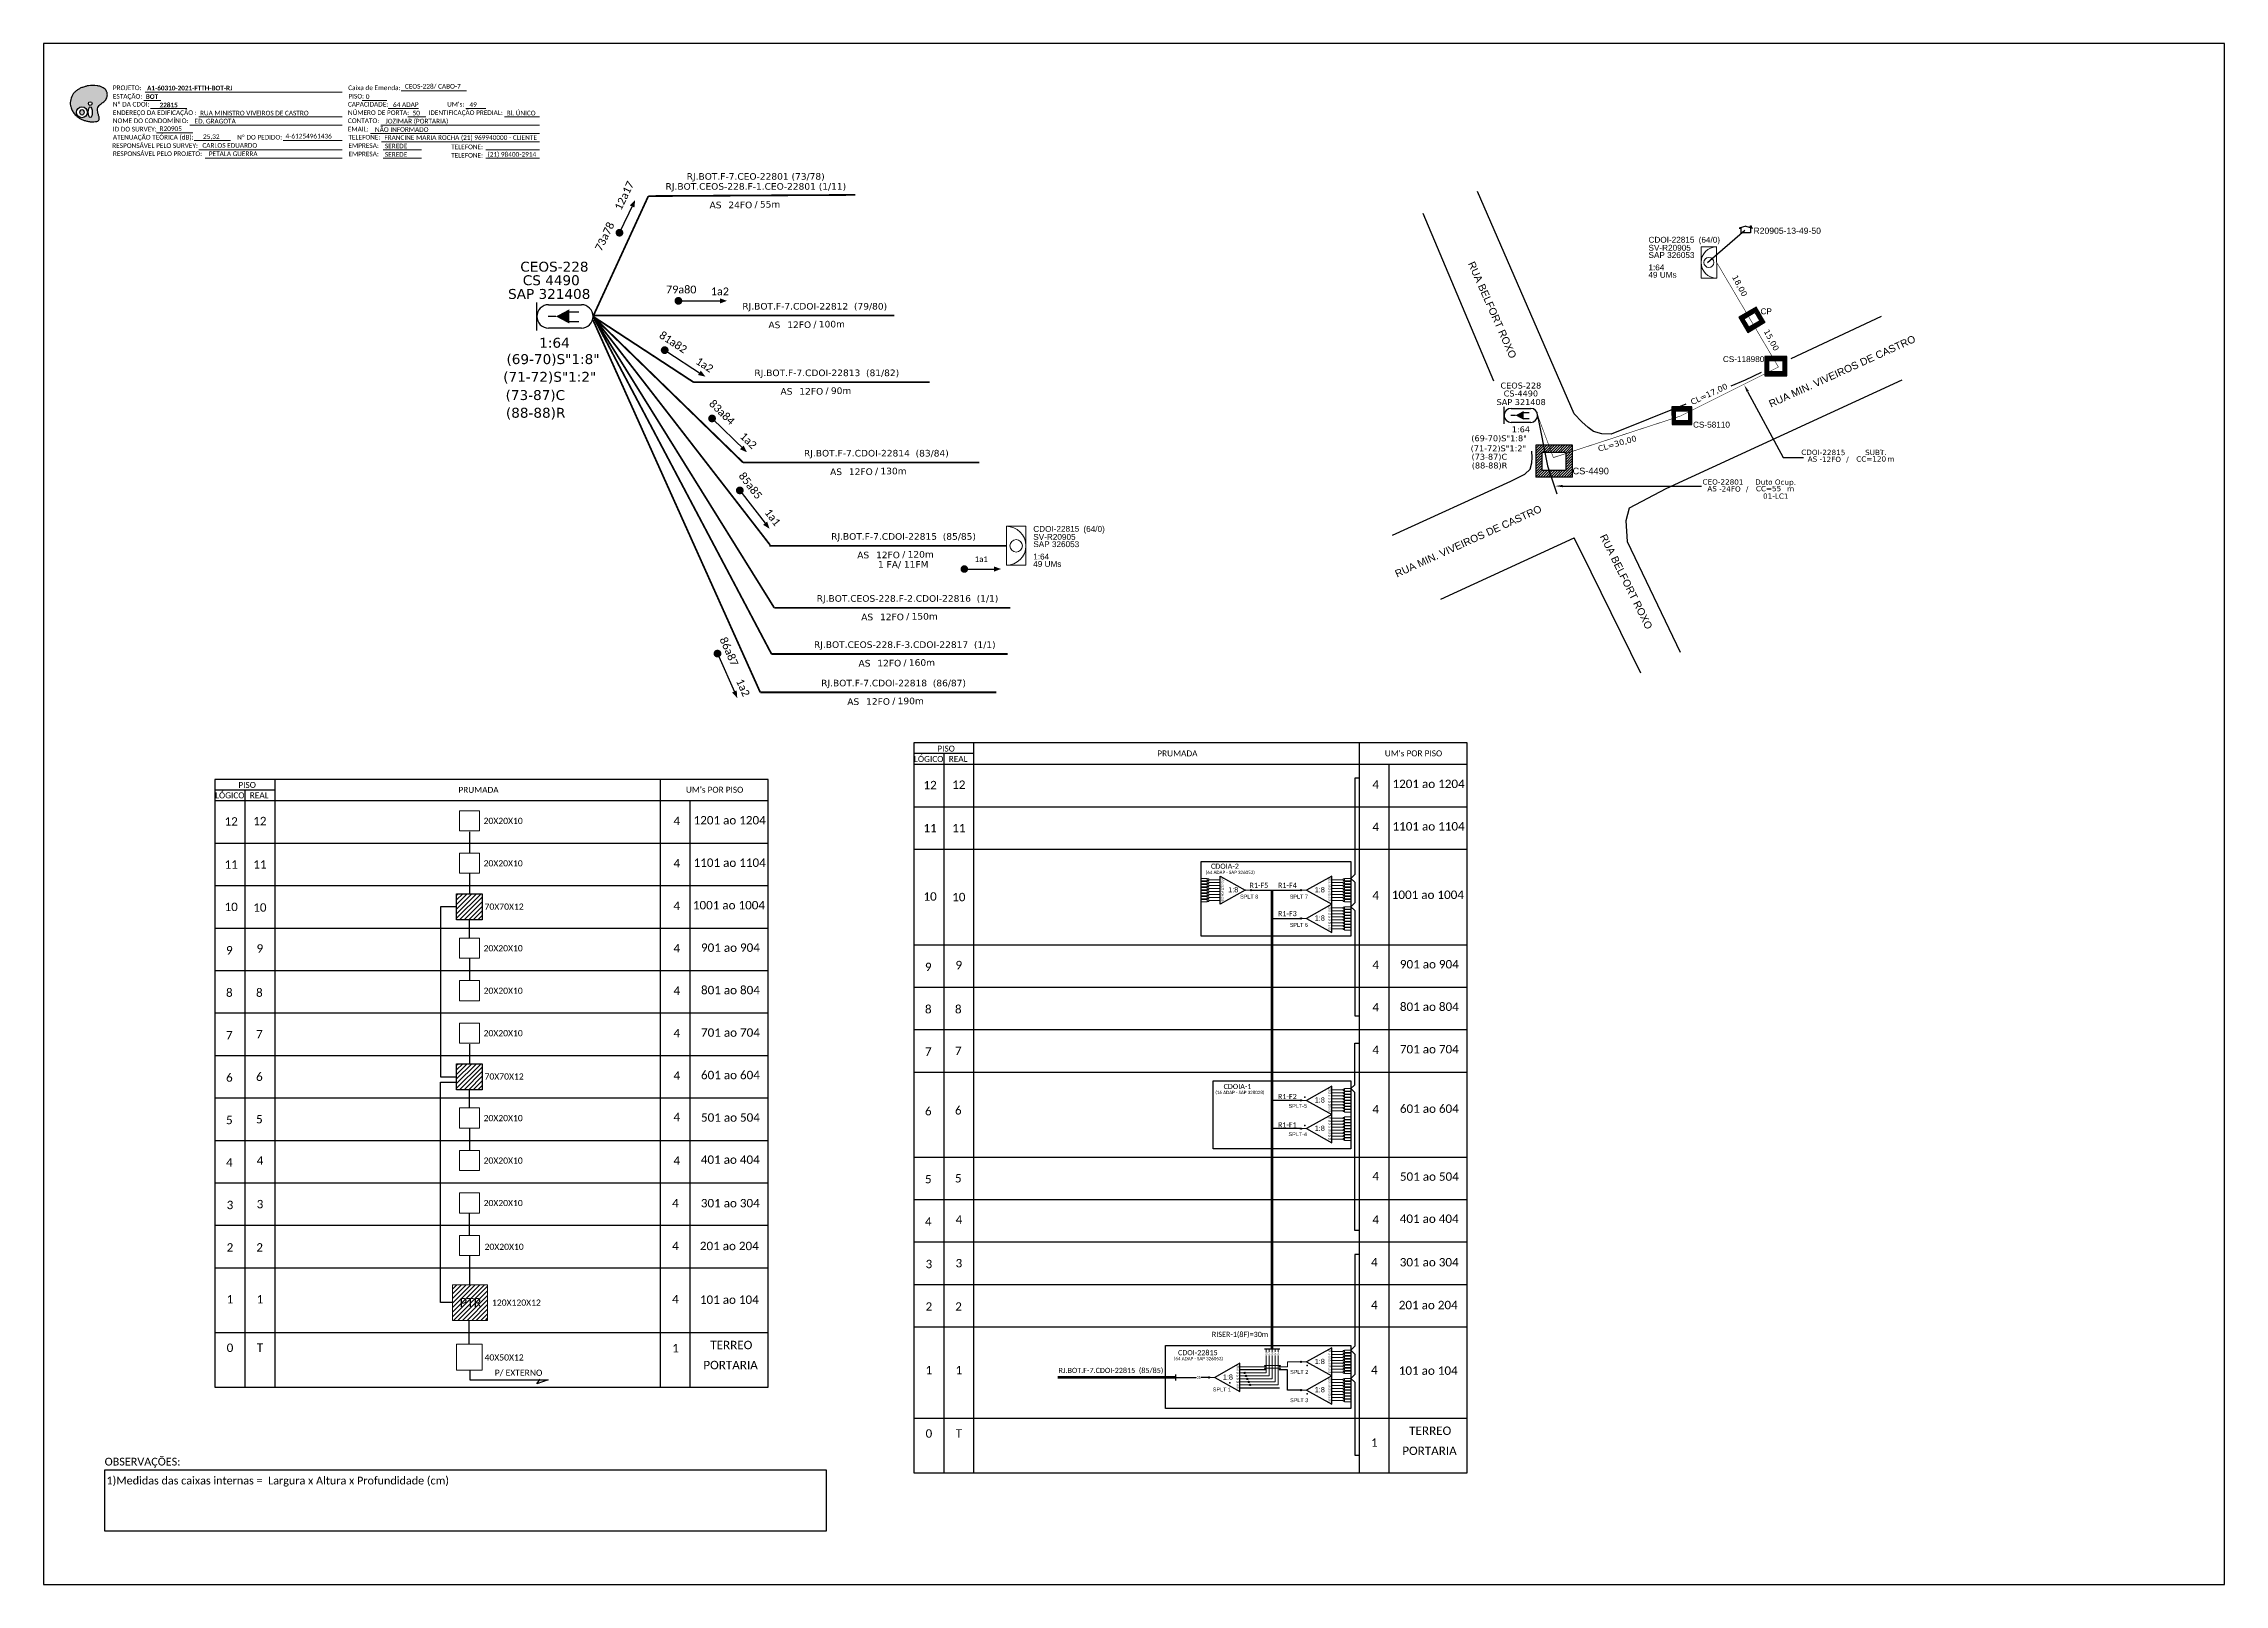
# Paper-space layout 'CDOI-22815' of a CAD drawing. Extents: x 521 to 1362, y -93 to 501.
# The model-space entities are those that its viewports show. They can reach past a viewport. Long polylines and large blocks are cut down to what shows.
import ezdxf
from ezdxf import colors
from ezdxf.entities.mleader import LeaderData, LeaderLine
from ezdxf.enums import TextEntityAlignment as Align
from ezdxf.math import Vec2, Vec3

# ---------------------------------------------------------------- set-up
doc = ezdxf.new("R2010")
doc.units = 0
for name, color, linetype in [('10.1-Caixas Subterrâneas', 5, 'Continuous'), ('20.4-CEOS', 1, 'Continuous'), ('CAP a instalar', 1, 'Continuous'), ('CAP_A_INSTALAR', 1, 'Continuous'), ('CD a instalar', 1, 'Continuous'), ('CELULAS_GPON', 7, 'Continuous'), ('INDICAÇÃO', 7, 'Continuous'), ('label_cabos', 7, 'Continuous'), ('LOGRADOURO', 5, 'Continuous'), ('MUB', 251, 'Continuous'), ('SETA', 7, 'Continuous'), ('surveys', 7, 'Continuous'), ('surveys legendas', 7, 'Continuous')]:
    doc.layers.add(name, color=color, linetype=linetype)
for name, color, linetype, lineweight in [("20.0-LEGENDA DOS CDO'S", 1, 'Continuous', 0), ('20.1-CDO_INTERIOR', 1, 'Continuous', 0), ('40.1-ETIQUETAS', 1, 'Continuous', 20)]:
    doc.layers.add(name, color=color, linetype=linetype, lineweight=lineweight)
doc.layers.add('DROP DE CLIENTE', color=140, linetype='Continuous', plot=False)
doc.styles.add('ARIAL', font='arial.ttf')
doc.styles.add('DIGICADE', font='arial.ttf')
doc.styles.add('MtXpl_Calibri', font='calibri.ttf')
doc.styles.add('siredit', font='verdana.ttf')
doc.styles.add('WMF-Calibri0', font='calibri.ttf')
doc.styles.add('WMF-Calibri1', font='calibrib.ttf')
doc.linetypes.add('FENCELINE1', pattern='A,0.25,-0.1,[133,ltypeshp.shx,S=0.1,R=0,X=-0.1,Y=0],-0.1,1', length=1.45)
doc.linetypes.add('RESERVA', pattern='A,0.5,-0.15,["RESERVA",Standard,S=0.18,R=0,X=0,Y=-0.1],-1.3', length=1.95)

# ---------------------------------------------------------------- blocks, each defined once
blk = doc.blocks.new('OI')
h = blk.add_hatch(color=40)
edge = h.paths.add_edge_path()
edge.add_spline(control_points=[(4.35, -0.67), (3.92, -0.99), (3.26, -1.5), (2.81, -2.59), (2.9, -3.5), (3.06, -4.27), (3.31, -4.85), (3.37, -5.39), (3.4, -5.88), (3.2, -6.4), (2.54, -6.61), (1.65, -6.63), (0.55, -6.67), (-0.56, -6.42), (-1.61, -6.14), (-2.77, -5.61), (-3.92, -4.77), (-4.89, -3.7), (-5.34, -2.65), (-5.6, -1.94), (-5.85, -0.96), (-5.71, 0.47), (-5.1, 2.02), (-4.14, 3.02), (-3.3, 3.61), (-2.37, 4.16), (-1.36, 4.44), (-0.56, 4.7), (0.79, 4.85), (2.24, 4.97), (3.79, 4.57), (4.67, 4.21), (5.44, 3.65), (5.76, 2.99), (6.03, 2.21), (6.01, 1.46), (5.72, 0.64), (5.31, 0.08), (4.88, -0.38), (4.51, -0.55), (4.35, -0.67)], knot_values=[0, 0, 0, 0, 1.60434, 2.417191, 3.427595, 4.282808, 4.776746, 5.304182, 5.888771, 6.258406, 6.858137, 7.79129, 8.986195, 10.124242, 11.187857, 12.242908, 13.953784, 15.414161, 16.515391, 17.349188, 17.675853, 19.552021, 21.515531, 22.568638, 23.63245, 24.621084, 25.782718, 26.745347, 27.142653, 29.870543, 31.004649, 31.921532, 32.709589, 33.801391, 34.042471, 35.192333, 35.971461, 36.628871, 37.254359, 37.836911, 37.836911, 37.836911, 37.836911], degree=3, periodic=0)
h.paths.add_polyline_path([(1.13, -0.87, -1), (-0.04, -0.87, -1)], flags=16)
edge = h.paths.add_edge_path(flags=16)
edge.add_ellipse((0.56, -3.59), major_axis=(-0.02, 1.71), ratio=0.361305, start_angle=0, end_angle=360)
h.paths.add_polyline_path([(-0.36, -3.62, -1), (-3.8, -3.62, -1)], flags=16)
edge = h.paths.add_edge_path(flags=0)
edge.add_ellipse((-2.08, -3.62), major_axis=(0, 0.885), ratio=0.758294, start_angle=0, end_angle=360)
at = {"color": 40}
for centre, radius in [((-2.08, -3.62), 1.72), ((0.54, -0.87), 0.587)]:
    blk.add_circle(centre, radius, dxfattribs=at)
blk.add_ellipse((-2.08, -3.62), major_axis=(0, 0.885), ratio=0.758294, start_param=-3.141592653589792, end_param=3.141592653589792, dxfattribs=at)
blk.add_ellipse((0.56, -3.59), major_axis=(-0.02, 1.71), ratio=0.361305, dxfattribs=at)
at = {"color": 40, "start_tangent": (-0.800898, -0.598801), "end_tangent": (-0.800898, -0.598801)}
blk.add_spline([(4.35, -0.67), (3.2, -1.78), (2.9, -2.54), (2.92, -3.55), (3.12, -4.38), (3.28, -4.85), (3.37, -5.37), (3.35, -5.95), (3.2, -6.29), (2.66, -6.55), (1.73, -6.63), (0.54, -6.62), (-0.58, -6.41), (-1.6, -6.11), (-2.56, -5.67), (-3.95, -4.67), (-4.89, -3.56), (-5.37, -2.56), (-5.64, -1.78), (-5.72, -1.46), (-5.63, 0.42), (-4.84, 2.22), (-4.13, 2.99), (-3.27, 3.62), (-2.4, 4.09), (-1.3, 4.47), (-0.37, 4.72), (0.02, 4.77), (2.75, 4.8), (3.85, 4.53), (4.69, 4.16), (5.31, 3.68), (5.85, 2.73), (5.93, 2.5), (5.94, 1.35), (5.67, 0.62), (5.29, 0.08), (4.84, -0.36), (4.35, -0.67)], degree=3, dxfattribs=at)
blk = doc.blocks.new('Inst CDOI-64')
at = {"layer": '20.1-CDO_INTERIOR', "color": 1, "lineweight": 18}
blk.add_lwpolyline([(-2.12, -2.13), (-2.12, 2.12), (0, 2.12), (0.01, -2.13)], close=True, dxfattribs=at)
blk.add_circle((-1.06, 0), 0.68, dxfattribs=at)
blk.add_arc((0.01, 0), 2.13, 90.0276, 270.0276, dxfattribs=at)
at = {"layer": "20.0-LEGENDA DOS CDO'S", "style": 'ARIAL'}
for tag, p, rotation in [('FID', (-9.3, 2.69), 0.118), ('SAP', (-9.3, 0.61), 359.9724), ('SURVEY', (-9.3, 1.6), 359.9724), ('1:XX', (-9.31, -1.08), 359.9724), ('UMS', (-9.31, -2.09), 359.9724)]:
    blk.add_attdef(tag, p, '', height=0.8, rotation=rotation, dxfattribs=at)
at = {"layer": "20.0-LEGENDA DOS CDO'S"}
for tag, p, style, flags in [('ID_ATIVIDADE', (-9.3, 3.78), 'ARIAL', 3), ('FATOR', (-1.5, 3.78), 'ARIAL', 1), ('QTDE', (-9.18, -3.66), 'DIGICADE', 3)]:
    blk.add_attdef(tag, p, '', height=0.8, rotation=0.118, dxfattribs=dict(at, style=style, flags=flags))
at = {"layer": "20.0-LEGENDA DOS CDO'S", "style": 'ARIAL'}
blk.add_attdef('FIBRAS_UTILIZADAS', text='', height=0.8, rotation=359.9724, dxfattribs=at).set_placement((-0.99, 2.69), align=Align.CENTER)
blk = doc.blocks.new('Inst CB DT OCUP CFOA-SM-AS-80-TS-24')
at = {"layer": 'label_cabos', "color": 0, "style": 'siredit'}
for tag, flags, p in [('ID_ATIVIDADE', 3, (1.31, 2.67)), ('FATOR', 1, (11.56, 2.55))]:
    blk.add_attdef(tag, text='', height=1, rotation=359.69, dxfattribs=dict(at, flags=flags)).set_placement(p, align=Align.MIDDLE_CENTER)
for tag, p in [('TIPO_CABO', (1.76, 0)), ('DESTINO_CABO', (3.13, 1.26)), ('CABO', (4.69, -0.05)), ('/', (7.71, -0.05)), ('LANCE', (10.91, 0)), ('TIPO_CABO', (13.11, 1.24)), ('UND', (15.96, 0)), ('FID', (13.15, -1.41))]:
    blk.add_attdef(tag, text='', height=1, rotation=359.69, dxfattribs=at).set_placement(p, align=Align.MIDDLE_CENTER)
blk.add_attdef('QTDE', (12.43, -0.47), '', height=1, rotation=359.69, dxfattribs=at)
blk = doc.blocks.new('*U95')
at = {"layer": '20.4-CEOS', "color": 7, "style": 'siredit'}
for tag, p in [('FIBRAS_SPLITTER', (0, 0)), ('FIBRAS_TOP_C', (0, -4.13)), ('RESERVA_FINAIS', (0, -5.46))]:
    blk.add_attdef(tag, p, '', height=1.01, dxfattribs=at)
for tag, p, flags in [('ID_ATIVIDADE', (0, -6.77), 3), ('FATOR', (0, -8.09), 1), ('QTDE', (0, -9.4), 1), ('FID', (0, -10.71), 1)]:
    blk.add_attdef(tag, p, '', height=1.01, dxfattribs=dict(at, flags=flags))
blk = doc.blocks.new('*U96')
at = {"layer": '20.4-CEOS', "color": 7, "style": 'siredit'}
blk.add_attdef('FIBRAS_SPLITTER', (0, 0), '', height=1.01, dxfattribs=at)
for tag, p, flags in [('QTDE', (0, -4.11), 1), ('ID_ATIVIDADE', (0, -1.48), 3), ('FATOR', (0, -2.79), 1), ('FID', (0, -5.42), 1)]:
    blk.add_attdef(tag, p, '', height=1.01, dxfattribs=dict(at, flags=flags))
blk = doc.blocks.new('*X82')
at = {"color": 0, "linetype": 'Continuous'}
for p, q in [((-1.25, 0.34099), (-0.49099, 1.1)), ((-1.25, 0.517767), (-0.667767, 1.1)), ((-1.25, 0.694544), (-0.844544, 1.1)), ((-1.25, 0.87132), (-1.02132, 1.1)), ((-1.25, 1.048097), (-1.198097, 1.1)), ((-1.25, 0.164214), (-0.8035, 0.610714)), ((-1.25, -0.012563), (-0.8035, 0.433937)), ((-1.25, -0.18934), (-0.8035, 0.25716)), ((-1.25, -0.366117), (-0.8035, 0.080383)), ((-0.789214, 0.625), (-0.314214, 1.1)), ((-0.612437, 0.625), (-0.137437, 1.1)), ((-0.43566, 0.625), (0.03934, 1.1)), ((-0.258883, 0.625), (0.216117, 1.1)), ((-0.082107, 0.625), (0.392893, 1.1)), ((0.09467, 0.625), (0.56967, 1.1)), ((0.271447, 0.625), (0.746447, 1.1)), ((0.448223, 0.625), (0.923223, 1.1)), ((0.625, 0.625), (1.1, 1.1)), ((0.801777, 0.625), (1.25, 1.073223)), ((0.8035, 0.449947), (1.25, 0.896447)), ((0.8035, 0.27317), (1.25, 0.71967)), ((0.8035, 0.096393), (1.25, 0.542893)), ((0.8035, -0.080383), (1.25, 0.366117)), ((0.8035, -0.25716), (1.25, 0.18934)), ((0.8035, -0.433937), (1.25, 0.012563)), ((-1.25, -0.542893), (-0.8035, -0.096393)), ((-1.25, -0.71967), (-0.8035, -0.27317)), ((-1.25, -0.896447), (-0.8035, -0.449947)), ((-1.25, -1.073223), (-0.801777, -0.625)), ((-1.1, -1.1), (-0.625, -0.625)), ((-0.923223, -1.1), (-0.448223, -0.625)), ((-0.746447, -1.1), (-0.271447, -0.625)), ((-0.56967, -1.1), (-0.09467, -0.625)), ((-0.392893, -1.1), (0.082107, -0.625)), ((-0.216117, -1.1), (0.258883, -0.625)), ((-0.03934, -1.1), (0.43566, -0.625)), ((0.137437, -1.1), (0.612437, -0.625)), ((0.314214, -1.1), (0.789214, -0.625)), ((0.49099, -1.1), (1.25, -0.34099)), ((0.667767, -1.1), (1.25, -0.517767)), ((0.8035, -0.610714), (1.25, -0.164214)), ((0.844544, -1.1), (1.25, -0.694544)), ((1.02132, -1.1), (1.25, -0.87132)), ((1.198097, -1.1), (1.25, -1.048097))]:
    blk.add_line(p, q, dxfattribs=at)
blk = doc.blocks.new('SURVEY_SURVEY')
for p, q in [((0, 0.0000127), (-0.0000126, 0.000009)), ((-0.0000126, 0.000009), (-0.0000086, 0.000009)), ((-0.0000086, 0), (-0.0000086, 0.000009)), ((0.0000086, 0), (-0.0000086, 0)), ((0, 0.0000127), (0.0000126, 0.000009)), ((0.0000084, 0.0000132), (0.0000098, 0.0000132)), ((0.0000084, 0.0000103), (0.0000084, 0.0000132)), ((0.0000126, 0.000009), (0.0000086, 0.000009)), ((0.0000086, 0.000009), (0.0000086, 0)), ((0.0000098, 0.0000132), (0.0000098, 0.0000099))]:
    blk.add_line(p, q)
blk = doc.blocks.new('*X89')
at = {"color": 0, "linetype": 'Continuous'}
for p, q in [((-1.25, 0.34099), (-0.49099, 1.1)), ((-1.25, 0.517767), (-0.667767, 1.1)), ((-1.25, 0.694544), (-0.844544, 1.1)), ((-1.25, 0.87132), (-1.02132, 1.1)), ((-1.25, 1.048097), (-1.198097, 1.1)), ((-1.25, 0.164214), (-0.8035, 0.610714)), ((-1.25, -0.012563), (-0.8035, 0.433937)), ((-1.25, -0.18934), (-0.8035, 0.25716)), ((-1.25, -0.366117), (-0.8035, 0.080383)), ((-0.789214, 0.625), (-0.314214, 1.1)), ((-0.612437, 0.625), (-0.137437, 1.1)), ((-0.43566, 0.625), (0.03934, 1.1)), ((-0.258883, 0.625), (0.216117, 1.1)), ((-0.082107, 0.625), (0.392893, 1.1)), ((0.09467, 0.625), (0.56967, 1.1)), ((0.271447, 0.625), (0.746447, 1.1)), ((0.448223, 0.625), (0.923223, 1.1)), ((0.625, 0.625), (1.1, 1.1)), ((0.801777, 0.625), (1.25, 1.073223)), ((0.8035, 0.449947), (1.25, 0.896447)), ((0.8035, 0.27317), (1.25, 0.71967)), ((0.8035, 0.096393), (1.25, 0.542893)), ((0.8035, -0.080383), (1.25, 0.366117)), ((0.8035, -0.25716), (1.25, 0.18934)), ((0.8035, -0.433937), (1.25, 0.012563)), ((-1.25, -0.542893), (-0.8035, -0.096393)), ((-1.25, -0.71967), (-0.8035, -0.27317)), ((-1.25, -0.896447), (-0.8035, -0.449947)), ((-1.25, -1.073223), (-0.801777, -0.625)), ((-1.1, -1.1), (-0.625, -0.625)), ((-0.923223, -1.1), (-0.448223, -0.625)), ((-0.746447, -1.1), (-0.271447, -0.625)), ((-0.56967, -1.1), (-0.09467, -0.625)), ((-0.392893, -1.1), (0.082107, -0.625)), ((-0.216117, -1.1), (0.258883, -0.625)), ((-0.03934, -1.1), (0.43566, -0.625)), ((0.137437, -1.1), (0.612437, -0.625)), ((0.314214, -1.1), (0.789214, -0.625)), ((0.49099, -1.1), (1.25, -0.34099)), ((0.667767, -1.1), (1.25, -0.517767)), ((0.8035, -0.610714), (1.25, -0.164214)), ((0.844544, -1.1), (1.25, -0.694544)), ((1.02132, -1.1), (1.25, -0.87132)), ((1.198097, -1.1), (1.25, -1.048097))]:
    blk.add_line(p, q, dxfattribs=at)
blk = doc.blocks.new('ETIQUETA_RS5F')
at = {"layer": '40.1-ETIQUETAS', "color": 0, "style": 'siredit'}
blk.add_text('/', height=1.5, dxfattribs=at).set_placement((1.58, -1.95), align=Align.MIDDLE_RIGHT)
for tag, p in [('ETIQUETA_R_SECUNDARIA', (1.21, 2.1)), ('ETIQUETA_R_PRIMARIA', (1.21, 4.1)), ('F_ATIVAS/F_MORTAS', (1.14, -4.24))]:
    blk.add_attdef(tag, text='', height=1.5, dxfattribs=at).set_placement(p, align=Align.MIDDLE_CENTER)
for tag, p in [('TIPO_CABO', (-6.58, -2.12)), ('CAP_CABO', (0.4, -2.09))]:
    blk.add_attdef(tag, text='', height=1.5, dxfattribs=at).set_placement(p, align=Align.MIDDLE_RIGHT)
blk.add_attdef('METROS', text='', height=1.5, dxfattribs=at).set_placement((2.14, -1.95), align=Align.MIDDLE_LEFT)
for tag, p in [('FUSÃO_1', (0.85, -8.39)), ('FUSÃO_2', (0.85, -10.6)), ('FUSÃO_3', (0.85, -12.93)), ('FUSÃO_4', (0.85, -15.14)), ('FUSÃO_5', (0.85, -17.16))]:
    blk.add_attdef(tag, text='', height=1.5, dxfattribs=at).set_placement(p, align=Align.CENTER)
blk = doc.blocks.new('SPLT_1-8_SC-APC')
at = {"color": 1, "lineweight": 0}
blk.add_lwpolyline([(-17.04, -7.55), (-19.26, -7.55)], dxfattribs=at)
at = {"color": 1}
blk.add_lwpolyline([(-7.37, -2.1), (-17.04, -7.55), (-7.37, -13), (-7.37, -2.1)], dxfattribs=at)
at = {"color": 3, "lineweight": 0}
for points in [[(-2.99, -3.51), (-7.37, -3.51)], [(-7.37, -4.66), (-2.99, -4.66)], [(-7.37, -5.82), (-2.99, -5.82)], [(-7.37, -6.97), (-2.99, -6.97)], [(-7.37, -8.12), (-2.99, -8.12)], [(-2.41, -3.02), (-2.41, -4)], [(-2.41, -3.02), (0, -3.02)], [(-2.41, -4), (0, -4)], [(-2.41, -4.17), (-2.41, -5.16)], [(-2.41, -4.17), (0, -4.17)], [(-2.41, -5.16), (0, -5.16)], [(-2.41, -5.32), (-2.41, -6.31)], [(-2.41, -5.32), (0, -5.32)], [(-2.41, -6.31), (0, -6.31)], [(-2.41, -6.48), (-2.41, -7.46)], [(-2.41, -6.48), (0, -6.48)], [(-2.41, -7.46), (0, -7.46)], [(-2.41, -7.63), (-2.41, -8.62)], [(-2.41, -7.63), (0, -7.63)], [(-7.37, -9.28), (-2.99, -9.28)], [(-7.37, -10.43), (-2.99, -10.43)], [(-7.37, -11.58), (-2.99, -11.58)], [(-2.41, -8.62), (0, -8.62)], [(-2.41, -8.78), (-2.41, -9.77)], [(-2.41, -8.78), (0, -8.78)], [(-2.41, -9.77), (0, -9.77)], [(-2.41, -9.94), (-2.41, -10.92)], [(-2.41, -9.94), (0, -9.94)], [(-2.41, -10.92), (0, -10.92)], [(-2.41, -11.09), (-2.41, -12.08)], [(-2.41, -11.09), (0, -11.09)], [(-2.41, -12.08), (0, -12.08)]]:
    blk.add_lwpolyline(points, dxfattribs=at)
for points in [[(-2.99, -3.22), (-2.41, -3.22), (-2.41, -3.8), (-2.99, -3.8)], [(-2.99, -4.38), (-2.41, -4.38), (-2.41, -4.95), (-2.99, -4.95)], [(-2.99, -5.53), (-2.41, -5.53), (-2.41, -6.1), (-2.99, -6.1)], [(-2.99, -6.68), (-2.41, -6.68), (-2.41, -7.26), (-2.99, -7.26)], [(-2.99, -7.84), (-2.41, -7.84), (-2.41, -8.41), (-2.99, -8.41)], [(-2.99, -8.99), (-2.41, -8.99), (-2.41, -9.56), (-2.99, -9.56)], [(-2.99, -10.14), (-2.41, -10.14), (-2.41, -10.72), (-2.99, -10.72)], [(-2.99, -11.3), (-2.41, -11.3), (-2.41, -11.87), (-2.99, -11.87)]]:
    blk.add_lwpolyline(points, close=True, dxfattribs=at)
at = {"color": 1, "style": 'ARIAL'}
for s, height, p in [('1:8', 2, (-13.91, -8.4)), ('S1', 0.75, (-8.74, -3.78)), ('S2', 0.75, (-8.74, -4.97)), ('S3', 0.75, (-8.74, -6.18)), ('S4', 0.75, (-8.74, -7.36)), ('S5', 0.75, (-8.74, -8.57)), ('S6', 0.75, (-8.74, -9.69)), ('S7', 0.75, (-8.74, -10.78)), ('S8', 0.75, (-8.74, -11.9))]:
    blk.add_text(s, height=height, dxfattribs=at).set_placement(p)
blk = doc.blocks.new('SPLITTER_')
blk.add_point((0, 0))
at = {"style": 'ARIAL', "flags": 4}
blk.add_attdef('SPLT', (0, -3.26), '', height=1.5, dxfattribs=at)
blk = doc.blocks.new('SPLITTER FUTURO')
blk.add_point((0, 0))
at = {"style": 'ARIAL', "text_generation_flag": 6, "flags": 4}
for tag, p, height in [('SPLT', (-6.22, -4.1), 1.5), ('INSTAL.', (-6.25, -6.09), 1.25)]:
    blk.add_attdef(tag, p, '', height=height, rotation=180, dxfattribs=at)
blk = doc.blocks.new('SPLT_1-8_SC-APC_ESQ')
at = {"color": 3, "lineweight": 0}
for points in [[(2.41, -3.02), (0, -3.02)], [(2.41, -4), (0, -4)], [(2.41, -4.17), (0, -4.17)], [(2.41, -5.16), (0, -5.16)], [(2.41, -5.32), (0, -5.32)], [(2.41, -6.31), (0, -6.31)], [(2.41, -6.48), (0, -6.48)], [(2.41, -7.46), (0, -7.46)], [(2.41, -7.63), (0, -7.63)], [(2.41, -3.02), (2.41, -4)], [(2.41, -4.17), (2.41, -5.16)], [(2.41, -5.32), (2.41, -6.31)], [(2.41, -6.48), (2.41, -7.46)], [(2.41, -7.63), (2.41, -8.62)], [(2.99, -3.51), (7.37, -3.51)], [(7.37, -4.66), (2.99, -4.66)], [(7.37, -5.82), (2.99, -5.82)], [(7.37, -6.97), (2.99, -6.97)], [(7.37, -8.12), (2.99, -8.12)], [(2.41, -8.62), (0, -8.62)], [(2.41, -8.78), (0, -8.78)], [(2.41, -9.77), (0, -9.77)], [(2.41, -9.94), (0, -9.94)], [(2.41, -10.92), (0, -10.92)], [(2.41, -11.09), (0, -11.09)], [(2.41, -12.08), (0, -12.08)], [(2.41, -8.78), (2.41, -9.77)], [(2.41, -9.94), (2.41, -10.92)], [(2.41, -11.09), (2.41, -12.08)], [(7.37, -9.28), (2.99, -9.28)], [(7.37, -10.43), (2.99, -10.43)], [(7.37, -11.58), (2.99, -11.58)]]:
    blk.add_lwpolyline(points, dxfattribs=at)
for points in [[(2.99, -3.22), (2.41, -3.22), (2.41, -3.8), (2.99, -3.8)], [(2.99, -4.38), (2.41, -4.38), (2.41, -4.95), (2.99, -4.95)], [(2.99, -5.53), (2.41, -5.53), (2.41, -6.1), (2.99, -6.1)], [(2.99, -6.68), (2.41, -6.68), (2.41, -7.26), (2.99, -7.26)], [(2.99, -7.84), (2.41, -7.84), (2.41, -8.41), (2.99, -8.41)], [(2.99, -8.99), (2.41, -8.99), (2.41, -9.56), (2.99, -9.56)], [(2.99, -10.14), (2.41, -10.14), (2.41, -10.72), (2.99, -10.72)], [(2.99, -11.3), (2.41, -11.3), (2.41, -11.87), (2.99, -11.87)]]:
    blk.add_lwpolyline(points, close=True, dxfattribs=at)
at = {"color": 1}
blk.add_lwpolyline([(7.37, -2.1), (17.04, -7.55), (7.37, -13), (7.37, -2.1)], dxfattribs=at)
at = {"color": 1, "lineweight": 0}
blk.add_lwpolyline([(17.04, -7.55), (19.26, -7.55)], dxfattribs=at)
at = {"color": 1, "style": 'ARIAL'}
for s, height, p in [('S5', 0.75, (7.55, -8.57)), ('S3', 0.75, (7.55, -6.18)), ('S4', 0.75, (7.55, -7.36)), ('S2', 0.75, (7.56, -4.97)), ('S1', 0.75, (7.7, -3.78)), ('1:8', 2, (10.45, -8.4)), ('S6', 0.75, (7.55, -9.69)), ('S7', 0.75, (7.55, -10.78)), ('S8', 0.75, (7.55, -11.9))]:
    blk.add_text(s, height=height, dxfattribs=at).set_placement(p)

msp = doc.modelspace()

# ---------------------------------------------------------------- hatches: boundary and pattern name
h = msp.add_hatch(color=3)
h.dxf.hatch_style = 1
edge = h.paths.add_edge_path()
edge.add_arc((461.79, 268.9), 0.256, 0, 360)
h = msp.add_hatch(color=3)
h.dxf.hatch_style = 1
edge = h.paths.add_edge_path()
edge.add_arc((481.06, 268.9), 0.256, 0, 360)
h = msp.add_hatch()
h.set_pattern_fill('ANSI31', color=1, scale=10, style=0)
h.set_pattern_definition([(45, (-462.6808, -130.237), (-0.8838835, 0.8838835), [])])
h.paths.add_polyline_path([(165.33, 267.48), (155.42, 267.48), (155.42, 257.44), (165.33, 257.44)])
h.paths.add_polyline_path([(160.82, 258.08), (160.82, 263.23)], flags=16)
h = msp.add_hatch(color=3)
h.dxf.hatch_style = 1
edge = h.paths.add_edge_path()
edge.add_arc((481.06, 258.01), 0.256, 0, 360)
h = msp.add_hatch()
h.set_pattern_fill('ANSI31', color=1, scale=10, style=0)
h.set_pattern_definition([(45, (-462.6808, -195.7244), (-0.8838835, 0.8838835), [])])
h.paths.add_polyline_path([(165.33, 202), (155.42, 202), (155.42, 191.96), (165.33, 191.96)])
h.paths.add_polyline_path([(160.82, 192.59), (160.82, 197.74)], flags=16)
h = msp.add_hatch(color=3)
h.dxf.hatch_style = 1
edge = h.paths.add_edge_path()
edge.add_arc((481.03, 187.86), 0.242, 0, 360)
h = msp.add_hatch(color=3)
h.dxf.hatch_style = 1
edge = h.paths.add_edge_path()
edge.add_arc((481.03, 176.96), 0.242, 0, 360)
h = msp.add_hatch()
h.set_pattern_fill('ANSI31', color=1, scale=10, style=0)
h.set_pattern_definition([(45, (-457.8115, -280.9467), (-0.8838835, 0.8838835), [])])
h.paths.add_polyline_path([(153.81, 103.02), (167.38, 103.02), (167.38, 116.77), (153.81, 116.77)])
h.paths.add_polyline_path([(155.81, 107.37), (165.89, 107.37), (165.89, 112.52), (155.81, 112.52)], flags=24)
h = msp.add_hatch(color=3)
h.dxf.hatch_style = 1
edge = h.paths.add_edge_path()
edge.add_arc((481.02, 87.05), 0.256, 0, 360)
h = msp.add_hatch(color=3)
h.dxf.hatch_style = 1
edge = h.paths.add_edge_path()
edge.add_arc((445.59, 81.04), 0.256, 0, 360)
h = msp.add_hatch(color=3)
h.dxf.hatch_style = 1
edge = h.paths.add_edge_path()
edge.add_arc((459.36, 82.77), 0.256, 0, 360)
h = msp.add_hatch(color=3)
h.dxf.hatch_style = 1
edge = h.paths.add_edge_path()
edge.add_arc((459.86, 81.61), 0.256, 0, 360)
h = msp.add_hatch(color=3)
h.dxf.hatch_style = 1
edge = h.paths.add_edge_path()
edge.add_arc((460.36, 80.46), 0.256, 0, 360)
h = msp.add_hatch(color=3)
h.dxf.hatch_style = 1
edge = h.paths.add_edge_path()
edge.add_arc((460.86, 79.31), 0.256, 0, 360)
h = msp.add_hatch(color=3)
h.dxf.hatch_style = 1
edge = h.paths.add_edge_path()
edge.add_arc((461.36, 78.16), 0.256, 0, 360)
h = msp.add_hatch(color=3)
h.dxf.hatch_style = 1
edge = h.paths.add_edge_path()
edge.add_arc((481.02, 76.15), 0.256, 0, 360)

# ---------------------------------------------------------------- linework, layer by layer
for p, q in [((837.17, 595.26), (-3.83, 595.26)), ((-3.83, 595.26), (-3.83, 1.26)), ((837.17, 1.26), (837.17, 595.26)), ((-3.83, 1.26), (837.17, 1.26))]:
    msp.add_line(p, q)
at = {"color": 5}
for p, q in [((481.03, 187.86), (469.9, 187.86)), ((481.03, 176.96), (469.9, 176.96))]:
    msp.add_line(p, q, dxfattribs=at)
at = {"color": 3}
for p, q in [((160.38, 128.04), (160.38, 116.77)), ((445.59, 81.04), (442.5, 81.04))]:
    msp.add_line(p, q, dxfattribs=at)
at = {"color": 7, "lineweight": 0}
for points in [[(34.76, 573.3), (41.31, 573.3)], [(35.28, 576.58), (111.25, 576.58)], [(119.05, 573.34), (128.53, 573.34)], [(134.09, 577.07), (159.22, 577.07)], [(37.42, 570.23), (51.37, 570.23)], [(52.58, 563.88), (111.25, 563.88)], [(55.99, 566.99), (111.25, 566.99)], [(126.21, 563.88), (187.44, 563.88)], [(129.1, 570.23), (140.71, 570.23)], [(136.68, 566.99), (143.62, 566.99)], [(159.04, 570.23), (166.7, 570.23)], [(173.85, 566.99), (187.41, 566.99)], [(39.74, 560.82), (53.69, 560.82)], [(54.28, 557.85), (68.22, 557.85)], [(88.51, 557.85), (111.27, 557.85)], [(122.17, 560.64), (187.44, 560.64)], [(126.46, 557.41), (187.44, 557.41)], [(55.99, 554.29), (111.25, 554.29)], [(58.48, 551.06), (111.25, 551.06)], [(127.07, 554.29), (141.86, 554.29)], [(127.07, 551.06), (141.86, 551.06)], [(166.67, 554.29), (187.44, 554.29)], [(166.67, 551.06), (187.44, 551.06)], [(467.52, 85.07), (457.48, 85.07)], [(467.52, 85.07), (466.97, 85.7), (467.93, 85.7)], [(467.52, 83.92), (466.97, 84.55), (467.93, 84.55)], [(472.59, 85.07), (473.15, 85.7), (467.93, 85.7)], [(472.59, 83.92), (473.15, 84.55), (467.93, 84.55)], [(481.02, 87.05), (475.84, 87.05), (475.84, 85.08), (472.59, 85.07)], [(459.36, 82.77), (457.48, 82.77)], [(457.48, 81.61), (459.86, 81.61)], [(457.48, 80.46), (460.36, 80.46)], [(457.48, 79.31), (460.86, 79.31)], [(457.48, 78.16), (461.36, 78.16)]]:
    msp.add_lwpolyline(points, dxfattribs=at)
at = {"color": 7, "const_width": 1.5}
for points in [[(217.92, 521.68, 1), (218.56, 523.03, 1)], [(240.23, 496.09, 1), (241.72, 496.09, 1)], [(235.05, 477.49, 1), (236.31, 476.68, 1)], [(253.4, 451.27, 1), (254.48, 450.24, 1)], [(264.18, 423.61, 1), (265.1, 422.43, 1)], [(255.74, 360.78, 1), (256.35, 359.42, 1)]]:
    msp.add_lwpolyline(points, format="xyb", close=True, dxfattribs=at)
at = {"const_width": 1.46}
msp.add_lwpolyline([(350.5, 392.69, 1), (351.95, 392.69, 1)], format="xyb", close=True, dxfattribs=at)
at = {"color": 0}
for points in [[(545.1, 325.64), (331.78, 325.64)], [(354.93, 321.53), (331.78, 321.53)], [(275.56, 311.62), (62.25, 311.62)], [(85.4, 307.51), (62.25, 307.51)]]:
    msp.add_lwpolyline(points, dxfattribs=at)
for points in [[(331.78, 325.64), (331.78, 44.28), (545.1, 44.28), (545.1, 325.64)], [(343.36, 321.53), (343.36, 44.28)], [(354.93, 44.28), (354.93, 325.64)], [(503.51, 325.64), (503.51, 44.28)], [(62.25, 311.62), (62.25, 77.33), (275.56, 77.33), (275.56, 311.62)], [(85.4, 77.33), (85.4, 311.62)], [(233.97, 311.62), (233.97, 77.33)], [(331.78, 317.42), (545.1, 317.42)], [(515.08, 44.28), (515.08, 317.42)], [(62.25, 303.4), (275.56, 303.4)], [(73.82, 307.51), (73.82, 77.33)], [(245.55, 77.33), (245.55, 303.4)], [(331.78, 301.05), (545.1, 301.05)], [(62.25, 287.03), (275.56, 287.03)], [(331.78, 284.67), (545.1, 284.67)], [(62.25, 270.65), (275.56, 270.65)], [(62.25, 254.28), (275.56, 254.28)], [(331.78, 247.88), (545.1, 247.88)], [(62.25, 237.91), (275.56, 237.91)], [(331.78, 231.5), (545.1, 231.5)], [(62.25, 221.54), (275.56, 221.54)], [(331.78, 215.13), (545.1, 215.13)], [(62.25, 205.17), (275.56, 205.17)], [(331.78, 198.76), (545.1, 198.76)], [(62.25, 188.79), (275.56, 188.79)], [(62.25, 172.42), (275.56, 172.42)], [(331.78, 166.02), (545.1, 166.02)], [(62.25, 156.05), (275.56, 156.05)], [(331.78, 149.64), (545.1, 149.64)], [(62.25, 139.68), (275.56, 139.68)], [(331.78, 133.27), (545.1, 133.27)], [(62.25, 123.31), (275.56, 123.31)], [(331.78, 116.9), (545.1, 116.9)], [(62.25, 98.37), (275.56, 98.37)], [(331.78, 100.53), (545.1, 100.53)], [(331.78, 65.32), (545.1, 65.32)]]:
    msp.add_lwpolyline(points)
at = {"color": 3}
for points in [[(503.52, 312.13), (501.86, 312.13), (501.86, 274.94), (500.29, 273.43), (501.85, 271.92), (501.85, 264.04), (500.29, 262.53), (501.85, 261.03), (501.85, 220.48), (503.51, 220.48)], [(160.38, 291.42), (160.38, 283.16)], [(160.38, 275.39), (160.38, 267.48)], [(155.42, 262.46), (149.22, 262.46), (149.22, 196.98), (155.42, 196.98)], [(160.37, 250.42), (160.37, 257.44)], [(160.37, 242.65), (160.37, 234.04)], [(160.38, 209.56), (160.38, 202)], [(503.51, 137.7), (501.86, 137.7), (501.86, 190.88), (500.29, 192.39), (501.86, 193.9), (501.85, 209.86), (503.51, 209.86)], [(153.81, 109.9), (149.22, 109.9), (149.22, 194.87), (155.42, 194.87)], [(160.37, 184.93), (160.37, 191.96)], [(160.37, 177.16), (160.37, 168.56)], [(160.38, 135.81), (160.38, 144.42)], [(503.5, 128.37), (501.85, 128.37), (501.85, 93.09), (500.3, 91.58), (501.85, 90.07), (501.85, 82.19), (500.29, 80.68), (501.85, 79.17), (501.85, 71.29), (501.85, 71.29), (501.85, 71.29), (501.85, 67.28), (501.85, 67.28), (501.85, 67.28), (501.85, 51.12), (503.51, 51.12)], [(160.27, 93.84), (160.27, 103.02)], [(432.85, 81.04), (440.61, 81.04)]]:
    msp.add_lwpolyline(points, dxfattribs=at)
at = {"lineweight": 0}
for points in [[(164.2, 299.53), (156.54, 299.53), (156.54, 291.76), (164.2, 291.76)], [(164.2, 283.16), (156.54, 283.16), (156.54, 275.39), (164.2, 275.39)], [(165.33, 267.48), (155.42, 267.48), (155.42, 257.44), (165.33, 257.44)], [(164.2, 250.42), (156.54, 250.42), (156.54, 242.65), (164.2, 242.65)], [(164.2, 234.04), (156.54, 234.04), (156.54, 226.28), (164.2, 226.28)], [(164.2, 217.67), (156.54, 217.67), (156.54, 209.9), (164.2, 209.9)], [(165.33, 202), (155.42, 202), (155.42, 191.96), (165.33, 191.96)], [(164.2, 184.93), (156.54, 184.93), (156.54, 177.16), (164.2, 177.16)], [(164.2, 168.56), (156.54, 168.56), (156.54, 160.79), (164.2, 160.79)], [(164.2, 152.18), (156.54, 152.18), (156.54, 144.42), (164.2, 144.42)], [(164.2, 135.81), (156.54, 135.81), (156.54, 128.04), (164.2, 128.04)]]:
    msp.add_lwpolyline(points, close=True, dxfattribs=at)
at = {"color": 1}
for points in [[(442.53, 279.95), (500.32, 279.95), (500.32, 251.14), (442.53, 251.14)], [(165.33, 257.44), (155.42, 257.44), (155.42, 267.48), (165.33, 267.48)], [(165.33, 191.96), (155.42, 191.96), (155.42, 202), (165.33, 202)], [(447.16, 195.41), (500.29, 195.41), (500.29, 169.23), (447.16, 169.23)], [(428.81, 93.38), (500.29, 93.38), (500.29, 69.12), (428.81, 69.12)]]:
    msp.add_lwpolyline(points, close=True, dxfattribs=at)
at = {"color": 5, "const_width": 1}
msp.add_lwpolyline([(469.91, 268.9), (469.9, 92.06)], dxfattribs=at)
at = {"color": 5}
for points in [[(461.79, 268.9), (481.03, 268.9)], [(469.63, 258.01), (481.03, 258.01)], [(466.94, 92.06), (472.86, 92.06)]]:
    msp.add_lwpolyline(points, dxfattribs=at)
at = {"color": 1, "lineweight": 0}
msp.add_lwpolyline([(153.81, 116.77), (167.38, 116.77), (167.38, 103.02), (153.81, 103.02)], close=True, dxfattribs=at)
at = {"color": 7, "lineweight": 0}
msp.add_lwpolyline([(165.33, 93.84), (155.42, 93.84), (155.42, 83.8), (165.33, 83.8)], close=True, dxfattribs=at)
at = {"color": 1}
for points in [[(457.48, 86.49), (447.81, 81.04), (457.48, 75.59), (457.48, 86.49)], [(160.59, 83.8), (160.59, 80.17), (190.73, 80.17)], [(186.32, 78.58), (187.72, 80.41)], [(190.73, 80.17), (186.32, 78.58)], [(432.85, 79.87), (432.85, 82.23)]]:
    msp.add_lwpolyline(points, dxfattribs=at)
at = {"color": 5, "lineweight": 0}
for points in [[(467.59, 89.48), (467.59, 82.77), (459.6, 82.77)], [(460.1, 81.61), (468.75, 81.61), (468.75, 89.51)], [(460.6, 80.46), (469.91, 80.46), (469.91, 89.51)], [(461.1, 79.31), (471.06, 79.31), (471.06, 89.51)], [(461.6, 78.16), (472.22, 78.16), (472.22, 89.51)], [(467.59, 92.06), (467.59, 90.9)], [(468.75, 92.06), (468.75, 90.94)], [(469.91, 92.22), (469.91, 90.93)], [(471.06, 92.06), (471.06, 90.94)], [(472.22, 92.06), (472.22, 90.94)]]:
    msp.add_lwpolyline(points, dxfattribs=at)
at = {"color": 1, "const_width": 1}
msp.add_lwpolyline([(387.28, 81.08), (432.85, 81.08)], dxfattribs=at)
at = {"color": 1, "lineweight": 0}
msp.add_lwpolyline([(447.81, 81.04), (445.59, 81.04)], dxfattribs=at)
at = {"color": 7}
for points in [[(467.52, 83.92), (457.48, 83.92)], [(481.02, 76.15), (475.84, 76.15), (475.84, 83.92), (472.59, 83.92)]]:
    msp.add_lwpolyline(points, dxfattribs=at)
at = {"color": 8, "linetype": 'RESERVA', "ltscale": 4}
msp.add_lwpolyline([(457.48, 77), (472.81, 77)], dxfattribs=at)
at = {"color": 0}
msp.add_lwpolyline([(19.73, 45.46), (297.98, 45.46), (297.98, 21.75), (19.73, 21.75)], close=True, dxfattribs=at)
at = {"color": 3}
for centre, radius in [((461.79, 268.9), 0.256), ((481.06, 268.9), 0.256), ((481.06, 258.01), 0.256), ((481.03, 187.86), 0.242), ((481.03, 176.96), 0.242), ((481.02, 87.05), 0.256), ((445.59, 81.04), 0.256), ((459.36, 82.77), 0.256), ((459.86, 81.61), 0.256), ((459.86, 81.61), 0.242), ((460.36, 80.46), 0.256), ((460.36, 80.46), 0.242), ((460.86, 79.31), 0.256), ((460.86, 79.31), 0.242), ((461.36, 78.16), 0.256), ((461.36, 78.16), 0.242), ((481.02, 76.15), 0.256)]:
    msp.add_circle(centre, radius, dxfattribs=at)
at = {"layer": '10.1-Caixas Subterrâneas', "color": 30}
for p, q in [((656.56, 493.66), (649.92, 489.78)), ((649.92, 489.78), (653.34, 483.94)), ((651.84, 489.21), (656.11, 491.7)), ((651.84, 489.21), (651.84, 489.21)), ((653.79, 485.89), (651.84, 489.21)), ((653.34, 483.94), (659.97, 487.82)), ((658.05, 488.39), (653.79, 485.89)), ((656.11, 491.7), (658.05, 488.39)), ((659.97, 487.82), (656.56, 493.66)), ((659.93, 474.66), (659.93, 467.17)), ((668.44, 474.66), (659.93, 474.66)), ((661.45, 473.04), (661.45, 473.04)), ((661.45, 468.79), (661.45, 473.04)), ((661.45, 473.04), (666.92, 473.04)), ((666.92, 473.04), (666.92, 468.79)), ((668.44, 467.17), (668.44, 474.66)), ((659.93, 467.17), (668.44, 467.17)), ((666.92, 468.79), (661.45, 468.79)), ((631.83, 455.19), (624.14, 455.18)), ((624.14, 455.18), (624.15, 448.42)), ((631.83, 448.42), (631.83, 455.19)), ((624.15, 448.42), (631.83, 448.42)), ((625.52, 453.72), (630.46, 453.73)), ((625.52, 453.72), (625.52, 453.72)), ((625.52, 449.88), (625.52, 453.72)), ((630.46, 449.88), (625.52, 449.88)), ((630.46, 453.73), (630.46, 449.88)), ((571.6, 440.49, 0.42), (571.6, 428.07, 0.42)), ((585.71, 440.49, 0.42), (571.6, 440.49, 0.42)), ((574.12, 430.75, 0.42), (574.12, 437.81, 0.42)), ((574.12, 437.81, 0.42), (583.19, 437.81, 0.42)), ((583.19, 437.81, 0.42), (583.19, 430.75, 0.42)), ((585.71, 428.07, 0.42), (585.71, 440.49, 0.42)), ((583.19, 430.75, 0.42), (574.12, 430.75, 0.42)), ((585.71, 428.07, 0.42), (571.6, 428.07, 0.42))]:
    msp.add_line(p, q, dxfattribs=at)
at = {"layer": '20.1-CDO_INTERIOR', "lineweight": 18}
msp.add_lwpolyline([(374.97, 394.14), (374.97, 409.18), (367.45, 409.18), (367.45, 394.14)], close=True, dxfattribs=at)
msp.add_circle((371.21, 401.66), 2.41, dxfattribs=at)
msp.add_arc((367.45, 401.66), 7.52, 270, 90, dxfattribs=at)
at = {"layer": '20.4-CEOS', "color": 5}
for p, q in [((190.9, 494.59), (203.55, 494.59)), ((203.55, 485.57), (190.9, 485.57)), ((562.08, 454.63), (569.64, 454.63)), ((569.64, 449.24), (562.08, 449.24))]:
    msp.add_line(p, q, dxfattribs=at)
for points in [[(186.4, 484.65), (186.4, 495.52)], [(193.74, 490.08), (190.7, 490.08)], [(198.72, 491.87), (202.56, 491.87)], [(198.72, 488.12), (202.56, 488.12)], [(559.39, 448.69), (559.39, 455.18)], [(563.78, 451.94), (561.96, 451.94)], [(566.76, 453.01), (569.05, 453.01)], [(566.76, 450.76), (569.05, 450.76)]]:
    msp.add_lwpolyline(points, dxfattribs=at)
for points in [[(193.74, 490.08, 0, 5.56, 0), (198.96, 490.08, 5.56, 5.56, 0)], [(563.78, 451.94, 0, 3.32, 0), (566.89, 451.94, 3.32, 3.32, 0)]]:
    msp.add_lwpolyline(points, format="xyseb", dxfattribs=at)
for centre, radius, start, end in [((190.9, 490.08), 4.51, 90, 270), ((203.55, 490.08), 4.51, 270, 90), ((562.08, 451.94), 2.69, 90, 270), ((569.64, 451.94), 2.69, 270, 90)]:
    msp.add_arc(centre, radius, start, end, dxfattribs=at)
at = {"layer": 'CAP a instalar', "color": 7, "linetype": 'FENCELINE1', "ltscale": 5, "const_width": 0.68}
for points in [[(208.05, 490.08), (229.38, 536.48)], [(229.38, 536.48), (309.18, 536.94)], [(324.2, 490.42), (207.85, 490.42)], [(208.05, 490.08), (265.9, 433.77)], [(208.05, 490.08), (246.79, 464.74)], [(208.05, 488.67), (272.54, 345.15)], [(337.86, 464.74), (246.79, 464.74)], [(356.98, 433.77), (265.9, 433.77)], [(363.62, 345.15), (272.54, 345.15)]]:
    msp.add_lwpolyline(points, dxfattribs=at)
at = {"layer": 'CAP a instalar', "linetype": 'FENCELINE1', "ltscale": 5, "const_width": 0.68}
for points in [[(208.05, 490.08), (276.34, 401.95)], [(367.45, 401.66), (276.38, 401.66), (276.34, 401.95)]]:
    msp.add_lwpolyline(points, dxfattribs=at)
at = {"layer": 'CAP a instalar', "color": 1, "linetype": 'FENCELINE1', "ltscale": 5.3, "const_width": 0.68}
msp.add_lwpolyline([(272.54, 345.15), (272.54, 345.15)], dxfattribs=at)
at = {"layer": 'CAP_A_INSTALAR', "color": 7, "linetype": 'FENCELINE1', "ltscale": 5}
for p, q in [((572.33, 451.94, 0.28), (576.14, 432.44, 0.28)), ((576.14, 432.44, 0.28), (579.76, 421.64, 0.28))]:
    msp.add_line(p, q, dxfattribs=at)
at = {"layer": 'CAP_A_INSTALAR', "linetype": 'FENCELINE1', "ltscale": 5, "const_width": 0.214, "elevation": 0.28}
msp.add_lwpolyline([(572.33, 451.94), (578.4, 435.67), (627.34, 451.66), (665.17, 470.57), (641.37, 510.91)], dxfattribs=at)
at = {"layer": 'CD a instalar', "color": 8, "linetype": 'FENCELINE1', "ltscale": 5, "const_width": 0.68}
for points in [[(208.05, 490.08), (276.87, 359.96)], [(208.05, 490.08), (277.92, 377.77)], [(368.99, 377.77), (277.92, 377.77)], [(367.94, 359.96), (276.87, 359.96)]]:
    msp.add_lwpolyline(points, dxfattribs=at)
at = {"layer": 'DROP DE CLIENTE'}
msp.add_lwpolyline([(652.19, 523.27), (637.89, 510.8)], dxfattribs=at)
at = {"layer": 'MUB'}
for points in [[(629.51, 456.28), (600.62, 444.66), (597.08, 444.83), (593.9, 445.72), (591.81, 447.31), (589.35, 449.5), (586.38, 452.49), (549.08, 538.22)], [(555.45, 465.08), (528.16, 529.8)], [(704.76, 490.08), (669.92, 473.75)], [(712.74, 465.48), (621.75, 423.65), (607.66, 416.13), (606.29, 411.22), (606.79, 403.34), (627.31, 360.59)], [(652.33, 465.45), (646.83, 463.24)], [(658.58, 468.44), (652.33, 465.45)], [(516.38, 405.77), (562, 426.52), (567.37, 429.27), (569.5, 431.19), (570.07, 433.58), (570.17, 435.65), (570.03, 438.16), (570.03, 438.16)], [(535.04, 381.13), (586.43, 404.69)], [(592.93, 391.46), (586.43, 404.69)], [(612.08, 352.49), (592.93, 391.46)]]:
    msp.add_lwpolyline(points, dxfattribs=at)
at = {"layer": 'SETA', "color": 7}
for points in [[(218.24, 522.35), (223.73, 533.78)], [(240.97, 496.09), (258.39, 496.07)], [(235.68, 477.08), (250.27, 467.57)], [(253.94, 450.76), (266.43, 438.62)], [(264.64, 423.02), (275.3, 409.25)], [(256.04, 360.1), (263.12, 344.18)]]:
    msp.add_lwpolyline(points, dxfattribs=at)
at = {"layer": 'SETA'}
msp.add_lwpolyline([(351.22, 392.69), (363.74, 392.69)], dxfattribs=at)
at = {"layer": 'SETA', "color": 7}
for points in [[(222.21, 532.92), (224.29, 534.97), (224.01, 532.06)], [(256.96, 497.07), (259.71, 496.09), (256.97, 495.08)], [(249.62, 469.19), (251.38, 466.87), (248.54, 467.51)], [(266.1, 440.33), (267.38, 437.71), (264.71, 438.89)], [(275.21, 410.99), (276.12, 408.21), (273.64, 409.76)], [(263.45, 345.9), (263.67, 342.99), (261.63, 345.08)]]:
    msp.add_solid(points, dxfattribs=at)
at = {"layer": 'SETA'}
msp.add_solid([(362.73, 393.68), (365.4, 392.71), (362.73, 391.73)], dxfattribs=at)

# ---------------------------------------------------------------- block references
at = {"color": 7, "xscale": 1.213923925163967, "yscale": 1.213923925163967, "zscale": 1.213923925163967, "rotation": 0.1532896023949059}
msp.add_blockref('OI', (13.47, 573.2), dxfattribs=at)
at = {"color": 0, "lineweight": 0, "xscale": 2.82448167169367, "yscale": 2.82448167169367, "zscale": 2.82448167169367}
msp.add_blockref('Inst CDOI-64', (641.35, 510.91), dxfattribs=at).add_auto_attribs({'FIBRAS_UTILIZADAS': '(64/0)', 'SURVEY': 'SV-R20905', 'SAP': 'SAP 326053', '1:XX': '1:64', 'UMS': '49 UMs', 'FID': 'CDOI-22815'})
msp.add_blockref('SPLT_1-8_SC-APC_ESQ', (442.53, 276.45))
at = {"color": 3}
for p in [(500.29, 276.45), (500.29, 265.55), (500.29, 195.41), (500.29, 184.51), (500.29, 94.6), (500.29, 83.7)]:
    msp.add_blockref('SPLT_1-8_SC-APC', p, dxfattribs=at)
ref = msp.add_blockref('SPLITTER_', (459.56, 268.91))
ref.add_attrib('SPLT', 'SPLT 8', (457.59, 265.65), dxfattribs={"height": 1.5, "style": 'ARIAL'})
ref = msp.add_blockref('SPLITTER_', (483.26, 268.91), dxfattribs=dict(xscale=-1))
ref.add_attrib('SPLT', 'SPLT 7', (476.73, 265.65), dxfattribs={"height": 1.5, "style": 'ARIAL'})
ref = msp.add_blockref('SPLITTER_', (483.26, 258.01), dxfattribs=dict(xscale=-1))
ref.add_attrib('SPLT', 'SPLT 6', (476.73, 254.75), dxfattribs={"height": 1.5, "style": 'ARIAL'})
ref = msp.add_blockref('SPLITTER FUTURO', (482.49, 189.07))
ref.add_attrib('SPLT', 'SPLT-5', (476.27, 184.98), dxfattribs={"height": 1.5, "rotation": 180, "style": 'ARIAL', "text_generation_flag": 6})
ref = msp.add_blockref('SPLITTER FUTURO', (482.49, 178.18))
ref.add_attrib('SPLT', 'SPLT-4', (476.27, 174.08), dxfattribs={"height": 1.5, "rotation": 180, "style": 'ARIAL', "text_generation_flag": 6})
ref = msp.add_blockref('SPLITTER_', (483.41, 85.67), dxfattribs=dict(xscale=-1))
ref.add_attrib('SPLT', 'SPLT 2', (476.88, 82.41), dxfattribs={"height": 1.5, "style": 'ARIAL'})
ref = msp.add_blockref('SPLITTER_', (453.6, 78.92), dxfattribs=dict(xscale=-1))
ref.add_attrib('SPLT', 'SPLT 1', (447.06, 75.65), dxfattribs={"height": 1.5, "style": 'ARIAL'})
ref = msp.add_blockref('SPLITTER_', (483.41, 74.78), dxfattribs=dict(xscale=-1))
ref.add_attrib('SPLT', 'SPLT 3', (476.88, 71.51), dxfattribs={"height": 1.5, "style": 'ARIAL'})
at = {"layer": '10.1-Caixas Subterrâneas', "color": 30}
for name, p, xscale, yscale, zscale, rotation in [('*X89', (654.95, 488.8), 3.075276761820148, 3.075276761820148, 6.150553523640298, 210.3371941006613), ('*X89', (664.18, 470.91), 3.402533169353804, 3.402533169353804, 6.80506633870761, 180.0191175169924), ('*X89', (627.99, 451.8), 3.075276761820148, 3.075276761820148, 6.150553523640298, 180.0191175169924), ('*X82', (578.65, 434.28, 0.42), 5.642124986734123, 5.642124986734123, 11.28424997346825, 180.000000000063)]:
    msp.add_blockref(name, p, dxfattribs=dict(at, xscale=xscale, yscale=yscale, zscale=zscale, rotation=rotation))
at = {"layer": '20.4-CEOS', "color": 5, "lineweight": 0, "xscale": 2.259585337354936, "yscale": 2.259585337354936, "zscale": 2.259585337354936}
msp.add_blockref('*U96', (546.49, 438.07), dxfattribs=at).add_auto_attribs({'FIBRAS_SPLITTER': '(71-72)S"1:2"'})
at = {"layer": '20.4-CEOS', "color": 5, "lineweight": 0}
ref = msp.add_blockref('*U95', (546.76, 441.97), dxfattribs=dict(at, xscale=2.259585337354936, yscale=2.259585337354936, zscale=2.259585337354936))
ref.add_attrib('FIBRAS_SPLITTER', '(69-70)S"1:8"', (546.76, 441.97), dxfattribs={"color": 7, "height": 2.2814, "style": 'siredit'})
ref.add_attrib('FIBRAS_TOP_C', '(73-87)C', (546.84, 434.84), dxfattribs={"color": 7, "height": 2.281, "style": 'siredit'})
ref.add_attrib('RESERVA_FINAIS', '(88-88)R', (546.92, 431.48), dxfattribs={"color": 7, "height": 2.281, "style": 'siredit'})
at = {"layer": '40.1-ETIQUETAS', "color": 7}
ref = msp.add_blockref('ETIQUETA_RS5F', (268.82, 536.64), dxfattribs=dict(at, xscale=1.697513081148105, yscale=1.697513081148105, zscale=1.697513081148105))
ref.add_attrib('ETIQUETA_R_PRIMARIA', 'RJ.BOT.F-7.CEO-22801 (73/78)', dxfattribs={"color": 0, "height": 2.5463, "style": 'siredit'}).set_placement((270.77, 544.06), align=Align.MIDDLE_CENTER)
ref.add_attrib('ETIQUETA_R_SECUNDARIA', 'RJ.BOT.CEOS-228.F-1.CEO-22801 (1/11)', dxfattribs={"color": 0, "height": 2.5463, "style": 'siredit'}).set_placement((270.83, 540.21), align=Align.MIDDLE_CENTER)
ref.add_attrib('TIPO_CABO', 'AS', dxfattribs={"color": 0, "height": 2.546, "style": 'siredit'}).set_placement((257.59, 533.05), align=Align.MIDDLE_RIGHT)
ref.add_attrib('CAP_CABO', '24FO', dxfattribs={"color": 0, "height": 2.546, "style": 'siredit'}).set_placement((269.44, 533.08), align=Align.MIDDLE_RIGHT)
ref.add_attrib('METROS', '55m', dxfattribs={"color": 0, "height": 2.546, "style": 'siredit'}).set_placement((272.4, 533.32), align=Align.MIDDLE_LEFT)
at = {"layer": 'CAP a instalar', "color": 7, "linetype": 'FENCELINE1', "ltscale": 5.3}
ref = msp.add_blockref('ETIQUETA_RS5F', (291.53, 490.43), dxfattribs=dict(at, xscale=1.697513081149428, yscale=1.697513081149428, zscale=1.697513081149428))
ref.add_attrib('ETIQUETA_R_SECUNDARIA', 'RJ.BOT.F-7.CDOI-22812  (79/80)', dxfattribs={"layer": '40.1-ETIQUETAS', "color": 0, "height": 2.5463, "style": 'siredit'}).set_placement((293.54, 494), align=Align.MIDDLE_CENTER)
ref.add_attrib('TIPO_CABO', 'AS', dxfattribs={"layer": '40.1-ETIQUETAS', "color": 0, "height": 2.546, "style": 'siredit'}).set_placement((280.3, 486.84), align=Align.MIDDLE_RIGHT)
ref.add_attrib('CAP_CABO', '12FO', dxfattribs={"layer": '40.1-ETIQUETAS', "color": 0, "height": 2.546, "style": 'siredit'}).set_placement((292.15, 486.88), align=Align.MIDDLE_RIGHT)
ref.add_attrib('METROS', '100m', dxfattribs={"layer": '40.1-ETIQUETAS', "color": 0, "height": 2.546, "style": 'siredit'}).set_placement((295.11, 487.11), align=Align.MIDDLE_LEFT)
ref = msp.add_blockref('ETIQUETA_RS5F', (296.18, 464.77), dxfattribs=dict(at, xscale=1.697513081149428, yscale=1.697513081149428, zscale=1.697513081149428))
ref.add_attrib('ETIQUETA_R_SECUNDARIA', 'RJ.BOT.F-7.CDOI-22813  (81/82)', dxfattribs={"layer": '40.1-ETIQUETAS', "color": 0, "height": 2.5463, "style": 'siredit'}).set_placement((298.19, 468.34), align=Align.MIDDLE_CENTER)
ref.add_attrib('TIPO_CABO', 'AS', dxfattribs={"layer": '40.1-ETIQUETAS', "color": 0, "height": 2.546, "style": 'siredit'}).set_placement((284.95, 461.18), align=Align.MIDDLE_RIGHT)
ref.add_attrib('CAP_CABO', '12FO', dxfattribs={"layer": '40.1-ETIQUETAS', "color": 0, "height": 2.546, "style": 'siredit'}).set_placement((296.81, 461.21), align=Align.MIDDLE_RIGHT)
ref.add_attrib('METROS', '90m', dxfattribs={"layer": '40.1-ETIQUETAS', "color": 0, "height": 2.546, "style": 'siredit'}).set_placement((299.77, 461.45), align=Align.MIDDLE_LEFT)
ref = msp.add_blockref('ETIQUETA_RS5F', (315.3, 433.79), dxfattribs=dict(at, xscale=1.697513081149428, yscale=1.697513081149428, zscale=1.697513081149428))
ref.add_attrib('ETIQUETA_R_SECUNDARIA', 'RJ.BOT.F-7.CDOI-22814  (83/84)', dxfattribs={"layer": '40.1-ETIQUETAS', "color": 0, "height": 2.5463, "style": 'siredit'}).set_placement((317.31, 437.36), align=Align.MIDDLE_CENTER)
ref.add_attrib('TIPO_CABO', 'AS', dxfattribs={"layer": '40.1-ETIQUETAS', "color": 0, "height": 2.546, "style": 'siredit'}).set_placement((304.07, 430.2), align=Align.MIDDLE_RIGHT)
ref.add_attrib('CAP_CABO', '12FO', dxfattribs={"layer": '40.1-ETIQUETAS', "color": 0, "height": 2.546, "style": 'siredit'}).set_placement((315.92, 430.24), align=Align.MIDDLE_RIGHT)
ref.add_attrib('METROS', '130m', dxfattribs={"layer": '40.1-ETIQUETAS', "color": 0, "height": 2.546, "style": 'siredit'}).set_placement((318.88, 430.47), align=Align.MIDDLE_LEFT)
at = {"layer": 'CAP a instalar', "color": 1, "linetype": 'FENCELINE1', "ltscale": 5.3}
ref = msp.add_blockref('ETIQUETA_RS5F', (325.77, 401.68), dxfattribs=dict(at, xscale=1.697513081149428, yscale=1.697513081149428, zscale=1.697513081149428))
ref.add_attrib('ETIQUETA_R_SECUNDARIA', 'RJ.BOT.F-7.CDOI-22815  (85/85)', dxfattribs={"layer": '40.1-ETIQUETAS', "color": 0, "height": 2.5463, "style": 'siredit'}).set_placement((327.78, 405.26), align=Align.MIDDLE_CENTER)
ref.add_attrib('TIPO_CABO', 'AS', dxfattribs={"layer": '40.1-ETIQUETAS', "color": 0, "height": 2.546, "style": 'siredit'}).set_placement((314.54, 398.09), align=Align.MIDDLE_RIGHT)
ref.add_attrib('CAP_CABO', '12FO', dxfattribs={"layer": '40.1-ETIQUETAS', "color": 0, "height": 2.546, "style": 'siredit'}).set_placement((326.39, 398.13), align=Align.MIDDLE_RIGHT)
ref.add_attrib('METROS', '120m', dxfattribs={"layer": '40.1-ETIQUETAS', "color": 0, "height": 2.546, "style": 'siredit'}).set_placement((329.36, 398.37), align=Align.MIDDLE_LEFT)
ref.add_attrib('F_ATIVAS/F_MORTAS', '1 FA/ 11FM', dxfattribs={"layer": '40.1-ETIQUETAS', "color": 0, "height": 2.546, "style": 'siredit'}).set_placement((327.66, 394.48), align=Align.MIDDLE_CENTER)
at = {"layer": 'CAP a instalar', "color": 7, "linetype": 'FENCELINE1', "ltscale": 5.3}
ref = msp.add_blockref('ETIQUETA_RS5F', (321.94, 345.17), dxfattribs=dict(at, xscale=1.697513081149428, yscale=1.697513081149428, zscale=1.697513081149428))
ref.add_attrib('ETIQUETA_R_SECUNDARIA', 'RJ.BOT.F-7.CDOI-22818  (86/87)', dxfattribs={"layer": '40.1-ETIQUETAS', "color": 0, "height": 2.5463, "style": 'siredit'}).set_placement((323.94, 348.74), align=Align.MIDDLE_CENTER)
ref.add_attrib('TIPO_CABO', 'AS', dxfattribs={"layer": '40.1-ETIQUETAS', "color": 0, "height": 2.546, "style": 'siredit'}).set_placement((310.71, 341.58), align=Align.MIDDLE_RIGHT)
ref.add_attrib('CAP_CABO', '12FO', dxfattribs={"layer": '40.1-ETIQUETAS', "color": 0, "height": 2.546, "style": 'siredit'}).set_placement((322.56, 341.62), align=Align.MIDDLE_RIGHT)
ref.add_attrib('METROS', '190m', dxfattribs={"layer": '40.1-ETIQUETAS', "color": 0, "height": 2.546, "style": 'siredit'}).set_placement((325.52, 341.85), align=Align.MIDDLE_LEFT)
at = {"layer": 'CD a instalar', "color": 8, "linetype": 'FENCELINE1', "ltscale": 5}
ref = msp.add_blockref('ETIQUETA_RS5F', (327.31, 377.79), dxfattribs=dict(at, xscale=1.697513081149428, yscale=1.697513081149428, zscale=1.697513081149428))
ref.add_attrib('ETIQUETA_R_SECUNDARIA', 'RJ.BOT.CEOS-228.F-2.CDOI-22816  (1/1)', dxfattribs={"layer": '40.1-ETIQUETAS', "color": 0, "height": 2.5463, "style": 'siredit'}).set_placement((329.32, 381.36), align=Align.MIDDLE_CENTER)
ref.add_attrib('TIPO_CABO', 'AS', dxfattribs={"layer": '40.1-ETIQUETAS', "color": 0, "height": 2.546, "style": 'siredit'}).set_placement((316.08, 374.2), align=Align.MIDDLE_RIGHT)
ref.add_attrib('CAP_CABO', '12FO', dxfattribs={"layer": '40.1-ETIQUETAS', "color": 0, "height": 2.546, "style": 'siredit'}).set_placement((327.93, 374.24), align=Align.MIDDLE_RIGHT)
ref.add_attrib('METROS', '150m', dxfattribs={"layer": '40.1-ETIQUETAS', "color": 0, "height": 2.546, "style": 'siredit'}).set_placement((330.9, 374.47), align=Align.MIDDLE_LEFT)
ref = msp.add_blockref('ETIQUETA_RS5F', (326.26, 359.98), dxfattribs=dict(at, xscale=1.697513081149428, yscale=1.697513081149428, zscale=1.697513081149428))
ref.add_attrib('ETIQUETA_R_SECUNDARIA', 'RJ.BOT.CEOS-228.F-3.CDOI-22817  (1/1)', dxfattribs={"layer": '40.1-ETIQUETAS', "color": 0, "height": 2.5463, "style": 'siredit'}).set_placement((328.27, 363.55), align=Align.MIDDLE_CENTER)
ref.add_attrib('TIPO_CABO', 'AS', dxfattribs={"layer": '40.1-ETIQUETAS', "color": 0, "height": 2.546, "style": 'siredit'}).set_placement((315.03, 356.39), align=Align.MIDDLE_RIGHT)
ref.add_attrib('CAP_CABO', '12FO', dxfattribs={"layer": '40.1-ETIQUETAS', "color": 0, "height": 2.546, "style": 'siredit'}).set_placement((326.89, 356.43), align=Align.MIDDLE_RIGHT)
ref.add_attrib('METROS', '160m', dxfattribs={"layer": '40.1-ETIQUETAS', "color": 0, "height": 2.546, "style": 'siredit'}).set_placement((329.85, 356.66), align=Align.MIDDLE_LEFT)
at = {"layer": 'label_cabos', "color": 0, "lineweight": 0}
ref = msp.add_blockref('Inst CB DT OCUP CFOA-SM-AS-80-TS-24', (676.12, 435.12), dxfattribs=dict(at, xscale=2.033626803619442, yscale=2.033626803619442, zscale=2.033626803619442))
ref.add_attrib('DESTINO_CABO', 'CDOI-22815', dxfattribs={"color": 0, "height": 2.034, "rotation": 359.69001, "style": 'siredit'}).set_placement((682.49, 437.68), align=Align.MIDDLE_CENTER)
ref.add_attrib('CABO', '12FO', dxfattribs={"color": 0, "height": 2.034, "rotation": 359.69001, "style": 'siredit'}).set_placement((685.65, 435.01), align=Align.MIDDLE_CENTER)
ref.add_attrib('TIPO_CABO', 'SUBT.', dxfattribs={"color": 0, "height": 2.034, "rotation": 359.69001, "style": 'siredit'}).set_placement((702.78, 437.65), align=Align.MIDDLE_CENTER)
ref.add_attrib('/', '/', dxfattribs={"color": 0, "height": 2.03, "rotation": 359.69001, "style": 'siredit'}).set_placement((691.81, 435.01), align=Align.MIDDLE_CENTER)
ref.add_attrib('TIPO_CABO', 'AS - ', dxfattribs={"color": 0, "height": 2.034, "rotation": 359.69001, "style": 'siredit'}).set_placement((679.71, 435.11), align=Align.MIDDLE_CENTER)
ref.add_attrib('LANCE', 'CC=', dxfattribs={"color": 0, "height": 2.034, "rotation": 359.69001, "style": 'siredit'}).set_placement((698.31, 435.12), align=Align.MIDDLE_CENTER)
ref.add_attrib('QTDE', '120', (701.4, 434.15), dxfattribs={"color": 0, "height": 2.034, "rotation": 359.69001, "style": 'siredit'})
ref.add_attrib('UND', 'm', dxfattribs={"color": 0, "height": 2.03, "rotation": 359.69001, "style": 'siredit'}).set_placement((708.59, 435.12), align=Align.MIDDLE_CENTER)
ref = msp.add_blockref('Inst CB DT OCUP CFOA-SM-AS-80-TS-24', (637.43, 423.69), dxfattribs=dict(at, xscale=2.033626803619442, yscale=2.033626803619442, zscale=2.033626803619442))
ref.add_attrib('DESTINO_CABO', 'CEO-22801', dxfattribs={"color": 0, "height": 2.034, "rotation": 359.69001, "style": 'siredit'}).set_placement((643.8, 426.26), align=Align.MIDDLE_CENTER)
ref.add_attrib('CABO', '24FO', dxfattribs={"color": 0, "height": 2.034, "rotation": 359.69001, "style": 'siredit'}).set_placement((646.96, 423.59), align=Align.MIDDLE_CENTER)
ref.add_attrib('TIPO_CABO', 'Duto Ocup.', dxfattribs={"color": 0, "height": 2.034, "rotation": 359.69001, "style": 'siredit'}).set_placement((664.09, 426.22), align=Align.MIDDLE_CENTER)
ref.add_attrib('/', '/', dxfattribs={"color": 0, "height": 2.03, "rotation": 359.69001, "style": 'siredit'}).set_placement((653.12, 423.59), align=Align.MIDDLE_CENTER)
ref.add_attrib('TIPO_CABO', 'AS - ', dxfattribs={"color": 0, "height": 2.034, "rotation": 359.69001, "style": 'siredit'}).set_placement((641.01, 423.68), align=Align.MIDDLE_CENTER)
ref.add_attrib('FID', '01-LC1', dxfattribs={"color": 0, "height": 2.034, "rotation": 359.69001, "style": 'siredit'}).set_placement((664.17, 420.81), align=Align.MIDDLE_CENTER)
ref.add_attrib('LANCE', 'CC=', dxfattribs={"color": 0, "height": 2.034, "rotation": 359.69001, "style": 'siredit'}).set_placement((659.62, 423.69), align=Align.MIDDLE_CENTER)
ref.add_attrib('QTDE', '55', (662.71, 422.73), dxfattribs={"color": 0, "height": 2.034, "rotation": 359.69001, "style": 'siredit'})
ref.add_attrib('UND', 'm', dxfattribs={"color": 0, "height": 2.03, "rotation": 359.69001, "style": 'siredit'}).set_placement((669.9, 423.69), align=Align.MIDDLE_CENTER)
at = {"layer": 'surveys', "color": 151, "xscale": 205339.4807011924, "yscale": 205339.4807011924, "zscale": 205339.4807011924}
msp.add_blockref('SURVEY_SURVEY', (652.63, 522.27, 0.3), dxfattribs=at)

# ---------------------------------------------------------------- texts
at = {"color": 7, "lineweight": 0, "style": 'WMF-Calibri0'}
for s, height, p in [('PROJETO:', 1.793, (22.88, 577.33)), ('ESTAÇÃO:', 1.793, (22.88, 574.05)), ('Nº DA CDOI:', 1.7927, (22.88, 570.98)), ('CAPACIDADE:', 1.7927, (113.52, 570.98)), ('Caixa de Emenda:', 1.7927, (113.63, 577.33)), ('PISO:', 1.793, (113.7, 574.09)), ("UM's:", 1.793, (151.77, 570.98)), ('ENDEREÇO DA EDIFICAÇÃO :', 1.7927, (22.88, 567.74)), ('NOME DO CONDOMÍNIO:', 1.7927, (22.88, 564.63)), ('CONTATO:', 1.793, (113.52, 564.63)), ('NÚMERO DE PORTA:', 1.7927, (113.52, 567.74)), ('IDENTIFICAÇÃO PREDIAL:', 1.7927, (144.61, 567.74)), ('RESPONSÁVEL PELO SURVEY:', 1.7927, (22.63, 555.04)), ('ATENUAÇÃO TEÓRICA (dB):', 1.7927, (22.88, 558.28)), ('ID DO SURVEY:', 1.7927, (22.88, 561.39)), ('Nº DO PEDIDO:', 1.7927, (70.8, 558.28)), ('EMAIL:', 1.793, (113.52, 561.39)), ('TELEFONE:', 1.793, (113.71, 558.28)), ('EMPRESA:', 1.793, (113.71, 555.04)), ('TELEFONE:', 1.793, (153.31, 554.54)), ('RESPONSÁVEL PELO PROJETO:', 1.7927, (22.88, 551.93)), ('EMPRESA:', 1.793, (113.71, 551.8)), ('TELEFONE:', 1.793, (153.31, 551.3))]:
    msp.add_text(s, height=height, dxfattribs=at).set_placement(p)
at = {"color": 7}
for s, height, style, p in [('BOT', 1.793, 'WMF-Calibri1', (35.56, 573.95)), ('A1-60310-2021-FTTH-BOT-RJ', 1.7927, 'WMF-Calibri1', (36.07, 577.23)), ('0', 1.79, 'WMF-Calibri0', (120.4, 573.94)), (' 64 ADAP', 1.793, 'WMF-Calibri0', (130.27, 570.85)), ('CEOS-228/ CABO-7', 1.7927, 'WMF-Calibri0', (135.49, 577.91)), ('49', 1.793, 'WMF-Calibri0', (160.39, 570.83)), ('ED. GRAGOTA', 1.7927, 'WMF-Calibri0', (54.36, 564.48)), ('RUA MINISTRO VIVEIROS DE CASTRO', 1.7927, 'WMF-Calibri0', (56.5, 567.58)), ('JOZIMAR (PORTARIA)', 1.7927, 'WMF-Calibri0', (127.99, 564.48)), ('50', 1.793, 'WMF-Calibri0', (138.46, 567.59)), ('Bl. ÚNICO', 1.793, 'WMF-Calibri0', (174.74, 567.59)), ('R20905', 1.793, 'WMF-Calibri0', (40.9, 561.56)), ('CARLOS EDUARDO', 1.7927, 'WMF-Calibri0', (57.39, 555.13)), ('25,32', 1.793, 'WMF-Calibri0', (57.65, 558.52)), ('4-61254961436', 1.7927, 'WMF-Calibri0', (89.45, 558.69)), ('NÃO INFORMADO', 1.7927, 'WMF-Calibri0', (123.95, 561.24)), ('FRANCINE MARIA ROCHA (21) 969940000 - CLIENTE', 1.7927, 'WMF-Calibri0', (127.57, 558.14)), ('SEREDE', 1.793, 'WMF-Calibri0', (127.77, 554.89)), ('PETALA GUERRA', 1.7927, 'WMF-Calibri0', (59.88, 551.9)), ('SEREDE', 1.793, 'WMF-Calibri0', (127.77, 551.66)), ('(21) 98400-2914', 1.7927, 'WMF-Calibri0', (167.37, 551.66)), ('1201 ao 1204', 3.24, 'WMF-Calibri0', (516.35, 308.26)), ('20X20X10', 2.373, 'WMF-Calibri0', (165.85, 294.43)), ('1201 ao 1204', 3.24, 'WMF-Calibri0', (246.82, 294.24)), ('1101 ao 1104', 3.24, 'WMF-Calibri0', (516.35, 291.89)), ('20X20X10', 2.373, 'WMF-Calibri0', (165.85, 278.06)), ('1101 ao 1104', 3.24, 'WMF-Calibri0', (246.82, 277.87)), ('70X70X12', 2.373, 'WMF-Calibri0', (166.22, 261.37)), ('1001 ao 1004', 3.24, 'WMF-Calibri0', (246.54, 261.49)), ('1001 ao 1004', 3.24, 'WMF-Calibri0', (516.07, 265.5)), ('20X20X10', 2.373, 'WMF-Calibri0', (165.85, 245.32)), ('901 ao 904', 3.24, 'WMF-Calibri0', (249.68, 245.12)), ('901 ao 904', 3.24, 'WMF-Calibri0', (519.21, 238.72)), ('20X20X10', 2.373, 'WMF-Calibri0', (165.85, 228.94)), ('801 ao 804', 3.24, 'WMF-Calibri0', (249.68, 228.75)), ('801 ao 804', 3.24, 'WMF-Calibri0', (519.21, 222.34)), ('20X20X10', 2.373, 'WMF-Calibri0', (165.85, 212.57)), ('701 ao 704', 3.24, 'WMF-Calibri0', (249.68, 212.38)), ('701 ao 704', 3.24, 'WMF-Calibri0', (519.21, 205.97)), ('70X70X12', 2.373, 'WMF-Calibri0', (166.22, 195.88)), ('601 ao 604', 3.24, 'WMF-Calibri0', (249.68, 196.01)), ('601 ao 604', 3.24, 'WMF-Calibri0', (519.21, 183.05)), ('20X20X10', 2.373, 'WMF-Calibri0', (165.85, 179.83)), ('501 ao 504', 3.24, 'WMF-Calibri0', (249.68, 179.63)), ('20X20X10', 2.373, 'WMF-Calibri0', (165.85, 163.46)), ('401 ao 404', 3.24, 'WMF-Calibri0', (249.62, 163.4)), ('501 ao 504', 3.24, 'WMF-Calibri0', (519.21, 156.86)), ('20X20X10', 2.373, 'WMF-Calibri0', (165.85, 147.09)), ('301 ao 304', 3.24, 'WMF-Calibri0', (249.62, 146.61)), ('401 ao 404', 3.24, 'WMF-Calibri0', (519.15, 140.62)), ('20X20X10', 2.373, 'WMF-Calibri0', (166.22, 130.22)), ('201 ao 204', 3.24, 'WMF-Calibri0', (249.25, 130.11)), ('301 ao 304', 3.24, 'WMF-Calibri0', (519.15, 123.84)), ('PTR', 3.433, 'WMF-Calibri0', (156.67, 108.24)), ('120X120X12', 2.373, 'WMF-Calibri0', (169.08, 108.7)), ('101 ao 104', 3.24, 'WMF-Calibri0', (249.25, 109.4)), ('201 ao 204', 3.24, 'WMF-Calibri0', (518.78, 107.33)), ('TERREO', 3.24, 'WMF-Calibri0', (253.26, 91.92)), ('40X50X12', 2.373, 'WMF-Calibri0', (166.22, 87.56)), ('P/ EXTERNO', 2.373, 'WMF-Calibri0', (170.15, 81.66)), ('PORTARIA', 3.24, 'WMF-Calibri0', (250.58, 84.19)), ('101 ao 104', 3.24, 'WMF-Calibri0', (518.78, 82.05)), ('TERREO', 3.24, 'WMF-Calibri0', (522.79, 58.87)), ('PORTARIA', 3.24, 'WMF-Calibri0', (520.11, 51.14))]:
    msp.add_text(s, height=height, dxfattribs=dict(at, style=style)).set_placement(p)
at = {"color": 7, "style": 'WMF-Calibri1'}
msp.add_text('22815', height=1.793, dxfattribs=at).set_placement((44.39, 570.69), align=Align.CENTER)
at = {"color": 0, "style": 'WMF-Calibri0'}
for s, p in [('  LÓGICO', (330.2, 318.31)), ('     PISO', (336.75, 322.34)), ('    REAL', (341.96, 318.36)), ('PRUMADA', (425.65, 320.45)), ("UM's POR PISO", (513.39, 320.48)), ('  LÓGICO', (60.67, 304.29)), ('     PISO', (67.21, 308.32)), ('    REAL', (72.43, 304.34)), ('PRUMADA', (156.12, 306.43)), ("UM's POR PISO", (243.86, 306.46))]:
    msp.add_text(s, height=2.3, dxfattribs=at).set_placement(p)
at = {"color": 7, "style": 'WMF-Calibri0'}
for s, p in [('12', (349.1, 309.55)), ('12', (338.03, 309.41)), ('12', (68.5, 295.39)), ('12', (79.57, 295.53)), ('11', (338.03, 292.82)), ('11', (349.1, 292.83)), ('11', (68.5, 278.8)), ('11', (79.57, 278.81)), ('10', (68.5, 262.46)), ('10', (79.57, 262.22)), ('10', (338.03, 266.47)), ('10', (349.1, 266.23)), ('9', (79.57, 246.41)), ('9', (349.1, 240.01))]:
    msp.add_text(s, height=3.24, dxfattribs=at).set_placement(p, align=Align.MIDDLE_CENTER)
at = {"color": 1}
for s, height, style, p in [('CDOIA-2', 2, 'WMF-Calibri0', (446.35, 277.12)), ('CDOIA-1', 2, 'WMF-Calibri0', (451.2, 192.21)), ('CDOI-22815', 2, 'WMF-Calibri0', (433.65, 89.59)), ('S1', 0.75, 'ARIAL', (456.11, 84.8)), ('S2', 0.75, 'ARIAL', (456.11, 83.62)), ('1:8', 2, 'ARIAL', (450.94, 80.19)), ('S3', 0.75, 'ARIAL', (456.11, 82.41)), ('S4', 0.75, 'ARIAL', (456.11, 81.23)), ('S5', 0.75, 'ARIAL', (456.11, 80.02)), ('S6', 0.75, 'ARIAL', (456.11, 78.9)), ('S7', 0.75, 'ARIAL', (456.11, 77.8)), ('S8', 0.75, 'ARIAL', (456.11, 76.68))]:
    msp.add_text(s, height=height, dxfattribs=dict(at, style=style)).set_placement(p)
at = {"color": 1, "style": 'WMF-Calibri0'}
for s, p in [('(64 ADAP - SAP 326053)', (453.79, 275.12)), ('(16 ADAP - SAP 328028)', (457.51, 190.29)), ('(64 ADAP - SAP 326053)', (441.52, 87.67))]:
    msp.add_text(s, height=1.25, dxfattribs=at).set_placement(p, align=Align.CENTER)
at = {"color": 5, "style": 'WMF-Calibri0'}
for s, p in [('R1-F5', (461.19, 269.77)), ('R1-F4', (472.2, 269.77)), ('R1-F3', (472.2, 258.87)), ('R1-F2', (472.19, 188.34)), ('R1-F1', (472.19, 177.44)), ('RISER-1(8F)=30m', (446.69, 96.64))]:
    msp.add_text(s, height=2, dxfattribs=at).set_placement(p)
at = {"color": 1, "style": 'WMF-Calibri0'}
msp.add_text('RJ.BOT.F-7.CDOI-22815  (85/85)', height=2, dxfattribs=at).set_placement((407.76, 83.74, 3.73), align=Align.MIDDLE_CENTER)
at = {"style": 'ARIAL'}
for s, p in [('01', (467.65, 90.19)), ('02', (468.8, 90.19)), ('03', (469.96, 90.19)), ('04', (471.12, 90.19)), ('05', (472.27, 90.19))]:
    msp.add_text(s, height=0.75, rotation=90, dxfattribs=at).set_placement(p, align=Align.MIDDLE_CENTER)
msp.add_text('01', height=1, dxfattribs=at).set_placement((441.61, 81.04), align=Align.MIDDLE_CENTER)
for s, style, p in [('OBSERVAÇÕES:', 'WMF-Calibri0', (19.71, 47.08)), ('1)Medidas das caixas internas =  Largura x Altura x Profundidade (cm)', 'MtXpl_Calibri', (20.4, 39.78))]:
    msp.add_text(s, height=3, dxfattribs=dict(style=style)).set_placement(p)
at = {"color": 5, "char_height": 2.9958, "width": 221.1526, "attachment_point": 5}
for s, insert, rotation in [('{\\fCalibri|b0|i0|c0|p34;\\C256;12a17}', (220.1, 536.64), 64.03682), ('{\\fCalibri|b0|i0|c0|p34;\\C256;73a78}', (212.53, 520.93), 64.03682), ('{\\fCalibri|b0|i0|c0|p34;\\C256;79a80}', (242.07, 500.45), 359.87025), ('{\\fCalibri|b0|i0|c0|p34;\\C256;1a2}', (256.97, 499.73), 359.87025), ('{\\fCalibri|b0|i0|c0|p34;\\C256;81a82}', (238.98, 480.14), 326.83818), ('{\\fCalibri|b0|i0|c0|p34;\\C256;1a2}', (251.07, 471.41), 326.83818), ('{\\fCalibri|b0|i0|c0|p34;\\C256;83a84}', (257.77, 453.12), 315.74735), ('{\\fCalibri|b0|i0|c0|p34;\\C256;1a2}', (267.95, 442.23), 315.74735), ('{\\fCalibri|b0|i0|c0|p34;\\C256;85a85}', (268.76, 424.83), 307.65488), ('{\\fCalibri|b0|i0|c0|p34;\\C256;1a1}', (277.31, 412.61), 307.65488), ('{\\fCalibri|b0|i0|c0|p34;\\C256;86a87}', (260.48, 360.87), 293.89118), ('{\\fCalibri|b0|i0|c0|p34;\\C256;1a2}', (265.88, 346.97), 293.89118)]:
    msp.add_mtext(s, dxfattribs=dict(at, insert=insert, rotation=rotation))
at = {"insert": (357.77, 396.51), "char_height": 2.183, "width": 36.9058, "attachment_point": 5}
msp.add_mtext('{\\fCalibri|b0|i0|c0|p34;\\C7;1a1}', dxfattribs=at)
at = {"color": 7, "style": 'WMF-Calibri0'}
for tag, flags, p in [('4', 4, (509.88, 309.65)), ('4', 4, (240.35, 295.63)), ('4', 4, (509.88, 293.28)), ('4', 4, (240.35, 279.26)), ('4', 4, (240.35, 262.89)), ('4', 4, (509.88, 266.9)), ('9', 4, (67.79, 245.71)), ('4', 4, (240.35, 246.52)), ('9', 4, (337.33, 239.3)), ('4', 4, (509.88, 240.11)), ('8', 4, (67.79, 229.4)), ('8', 4, (79.37, 229.4)), ('4', 4, (240.35, 230.15)), ('8', 4, (337.33, 223)), ('8', 4, (348.9, 223)), ('4', 4, (509.88, 223.74)), ('7', 4, (67.79, 213.03)), ('7', 4, (79.37, 213.35)), ('4', 4, (240.35, 213.77)), ('7', 4, (337.33, 206.62)), ('7', 4, (348.9, 206.95)), ('4', 4, (509.88, 207.37)), ('6', 4, (67.79, 196.66)), ('6', 4, (79.37, 196.98)), ('4', 4, (240.35, 197.4)), ('6', 4, (337.33, 183.7)), ('6', 4, (348.9, 184.02)), ('4', 4, (509.88, 184.44)), ('5', 4, (67.79, 180.29)), ('5', 4, (79.37, 180.61)), ('4', 4, (240.35, 181.44)), ('4', 4, (67.79, 163.91)), ('4', 4, (79.61, 164.65)), ('4', 4, (240.35, 164.66)), ('4', 4, (509.88, 158.67)), ('5', 4, (337.33, 157.51)), ('5', 4, (348.9, 157.83)), ('3', 4, (68.04, 147.54)), ('3', 4, (79.61, 147.86)), ('4', 4, (239.83, 148.25)), ('4', 4, (349.14, 141.87)), ('4', 4, (509.88, 141.88)), ('4', 4, (337.33, 141.14)), ('2', 4, (68.04, 131.17)), ('2', 4, (79.48, 131.17)), ('4', 4, (239.83, 131.74)), ('3', 4, (337.57, 124.77)), ('3', 4, (349.14, 125.09)), ('4', 4, (509.36, 125.47)), ('1', 4, (68.04, 111.22)), ('1', 4, (79.61, 111.22)), ('4', 4, (239.83, 111.25)), ('2', 4, (337.57, 108.39)), ('2', 4, (349.01, 108.39)), ('4', 4, (509.36, 108.97)), ('0', 4, (68.04, 92.48)), ('T', 12, (79.61, 92.52)), ('1', 4, (239.83, 92.32)), ('1', 4, (337.57, 83.88)), ('1', 4, (349.14, 83.88)), ('4', 4, (509.36, 83.91)), ('0', 4, (337.57, 59.43)), ('T', 12, (349.14, 59.47)), ('1', 4, (509.36, 55.93))]:
    msp.add_attdef(tag, text='XX', height=3.24, dxfattribs=dict(at, flags=flags)).set_placement(p, align=Align.MIDDLE_CENTER)
at = {"layer": '10.1-Caixas Subterrâneas', "color": 30, "style": 'ARIAL'}
for s, height, p in [('CP', 2.26, (658.29, 490.94)), ('CS-118980', 2.26, (643.77, 472.49)), ('CS-58110', 2.26, (632.27, 447.23)), ('CS-4490', 2.542, (585.79, 429.23))]:
    msp.add_text(s, height=height, dxfattribs=at).set_placement(p)
at = {"layer": "20.0-LEGENDA DOS CDO'S", "color": 1, "style": 'ARIAL'}
for s, rotation, p in [('SV-R20905', 359.97241, (377.82, 403.95)), ('CDOI-22815', 0.11799, (377.82, 407.03)), ('49 UMs', 359.97241, (377.8, 393.52)), ('SAP 326053', 359.97241, (377.82, 401.16)), ('1:64', 359.97241, (377.8, 396.38))]:
    msp.add_text(s, height=2.26, rotation=rotation, dxfattribs=at).set_placement(p)
msp.add_text('(64/0)', height=2.26, rotation=359.97241, dxfattribs=at).set_placement((401.29, 407.02), align=Align.CENTER)
at = {"layer": '20.4-CEOS', "color": 5, "linetype": 'ByBlock', "style": 'siredit'}
for s, height, p in [('CEOS-228', 3.818, (193.15, 511.17)), ('CS 4490', 3.818, (191.94, 505.96)), ('SAP 321408', 3.818, (191.15, 500.67)), ('1:64', 3.818, (193.19, 481.84)), ('(69-70)S"1:8"', 3.8181, (192.61, 475.54)), ('(73-87)C', 3.818, (185.81, 461.68)), ('(88-88)R', 3.818, (185.92, 454.85))]:
    msp.add_text(s, height=height, dxfattribs=at).set_placement(p, align=Align.TOP_CENTER)
msp.add_text('(71-72)S"1:2"', height=3.8181, dxfattribs=at).set_placement((173.41, 464.9))
at = {"layer": '20.4-CEOS', "color": 5, "style": 'siredit'}
for s, p in [('CEOS-228', (565.86, 464.58)), ('SAP 321408', (565.98, 458.2)), ('CS-4490', (565.86, 461.52)), ('1:64', (565.86, 447.67))]:
    msp.add_text(s, height=2.281, dxfattribs=at).set_placement(p, align=Align.TOP_CENTER)
at = {"layer": 'CELULAS_GPON', "color": 3, "style": 'siredit'}
for s, rotation, p in [('18,00', 297.86184, (647.22, 505.3)), ('15,00', 297.86184, (659.45, 484.37)), ('CL=17,00', 24.99279, (631.94, 455.9)), ('CL=30,00', 15.85047, (595.94, 437.93))]:
    msp.add_text(s, height=2.26, rotation=rotation, dxfattribs=at).set_placement(p)
at = {"layer": 'LOGRADOURO', "style": 'ARIAL'}
for s, rotation, p in [('RUA BELFORT ROXO', 293.89902, (545.39, 510.47)), ('RUA MIN. VIVEIROS DE CASTRO', 24.44395, (662.29, 454.92)), ('RUA MIN. VIVEIROS DE CASTRO', 24.44395, (518.11, 389.41)), ('RUA BELFORT ROXO', 296.47384, (596.26, 405.26))]:
    msp.add_text(s, height=2.8245, rotation=rotation, dxfattribs=at).set_placement(p)
at = {"layer": 'surveys legendas', "color": 0, "style": 'ARIAL'}
msp.add_text(' R20905-13-49-50', height=2.3765, dxfattribs=at).set_placement((654.64, 521.93))

# ---------------------------------------------------------------- leaders
at = {"layer": 'INDICAÇÃO', "color": 0}
ml = msp.add_multileader_mtext('Standard', dxfattribs=at)
ml.set_content('')
ml.set_leader_properties()
ml.build(insert=Vec2(0, 0))
ml.multileader.update_dxf_attribs({"arrow_head_size": 2.82})
ctx = ml.context
ctx.base_point, ctx.char_height, ctx.arrow_head_size, ctx.landing_gap_size, ctx.plane_origin = Vec3(674.85, 435.75), 11.3, 2.82, 5.65, Vec3(652, 463.7)
notes = []
notes.append((ctx, [(0, (1, 1, 0), (667.04, 435.75), (1, 0), 7.8, [(0, [(651.98, 463.69)], 0, [])])]))
ctx.mtext.insert, ctx.mtext.flow_direction = Vec3(680.5, 441.4), 5
ml = msp.add_multileader_mtext('Standard', dxfattribs=at)
ml.set_content('')
ml.set_leader_properties()
ml.build(insert=Vec2(0, 0))
ml.multileader.update_dxf_attribs({"arrow_head_size": 2.82})
ctx = ml.context
ctx.base_point, ctx.char_height, ctx.arrow_head_size, ctx.landing_gap_size, ctx.plane_origin, ctx.plane_x_axis, ctx.plane_y_axis = Vec3(646.8, 424.68), 11.3, 2.82, 5.65, Vec3(595.87, 424.68), Vec3(-1, 0), Vec3(0, -1)
ctx.text_align_type = 2
notes.append((ctx, [(0, (1, 1, 0), (624.93, 424.68), (1, 0), 10.57, [(0, [(579.13, 424.68)], 0, [])])]))
ctx.mtext.insert, ctx.mtext.text_direction, ctx.mtext.rotation, ctx.mtext.alignment, ctx.mtext.flow_direction = Vec3(641.15, 419.03), Vec3(-1, 0), 3.141593, 3, 5
for ctx, leaders in notes:
    for number, flags, end, landing, length, lines in leaders:
        leader = LeaderData()
        leader.index, (leader.has_last_leader_line, leader.has_dogleg_vector, leader.attachment_direction) = number, flags
        leader.last_leader_point, leader.dogleg_vector, leader.dogleg_length = Vec3(end), Vec3(landing), length
        for number, points, colour, breaks in lines:
            line = LeaderLine()
            line.index, line.vertices, line.color, line.breaks = number, Vec3.list(points), colors.encode_raw_color(colour), breaks
            leader.lines.append(line)
        ctx.leaders.append(leader)

psp = doc.layouts.new('CDOI-22815')

# ---------------------------------------------------------------- linework, layer by layer
psp.add_lwpolyline([(521.28, -92.84), (1362.28, -92.84), (1362.28, 501.16), (521.28, 501.16)], close=True)

# ---------------------------------------------------------------- viewports
at = {"layer": '0'}
psp.add_viewport(center=(941.78, 204.16), size=(841, 594), view_center_point=(416.67, 298.26), view_height=594, dxfattribs=at)

doc.saveas('drawing.dxf')
